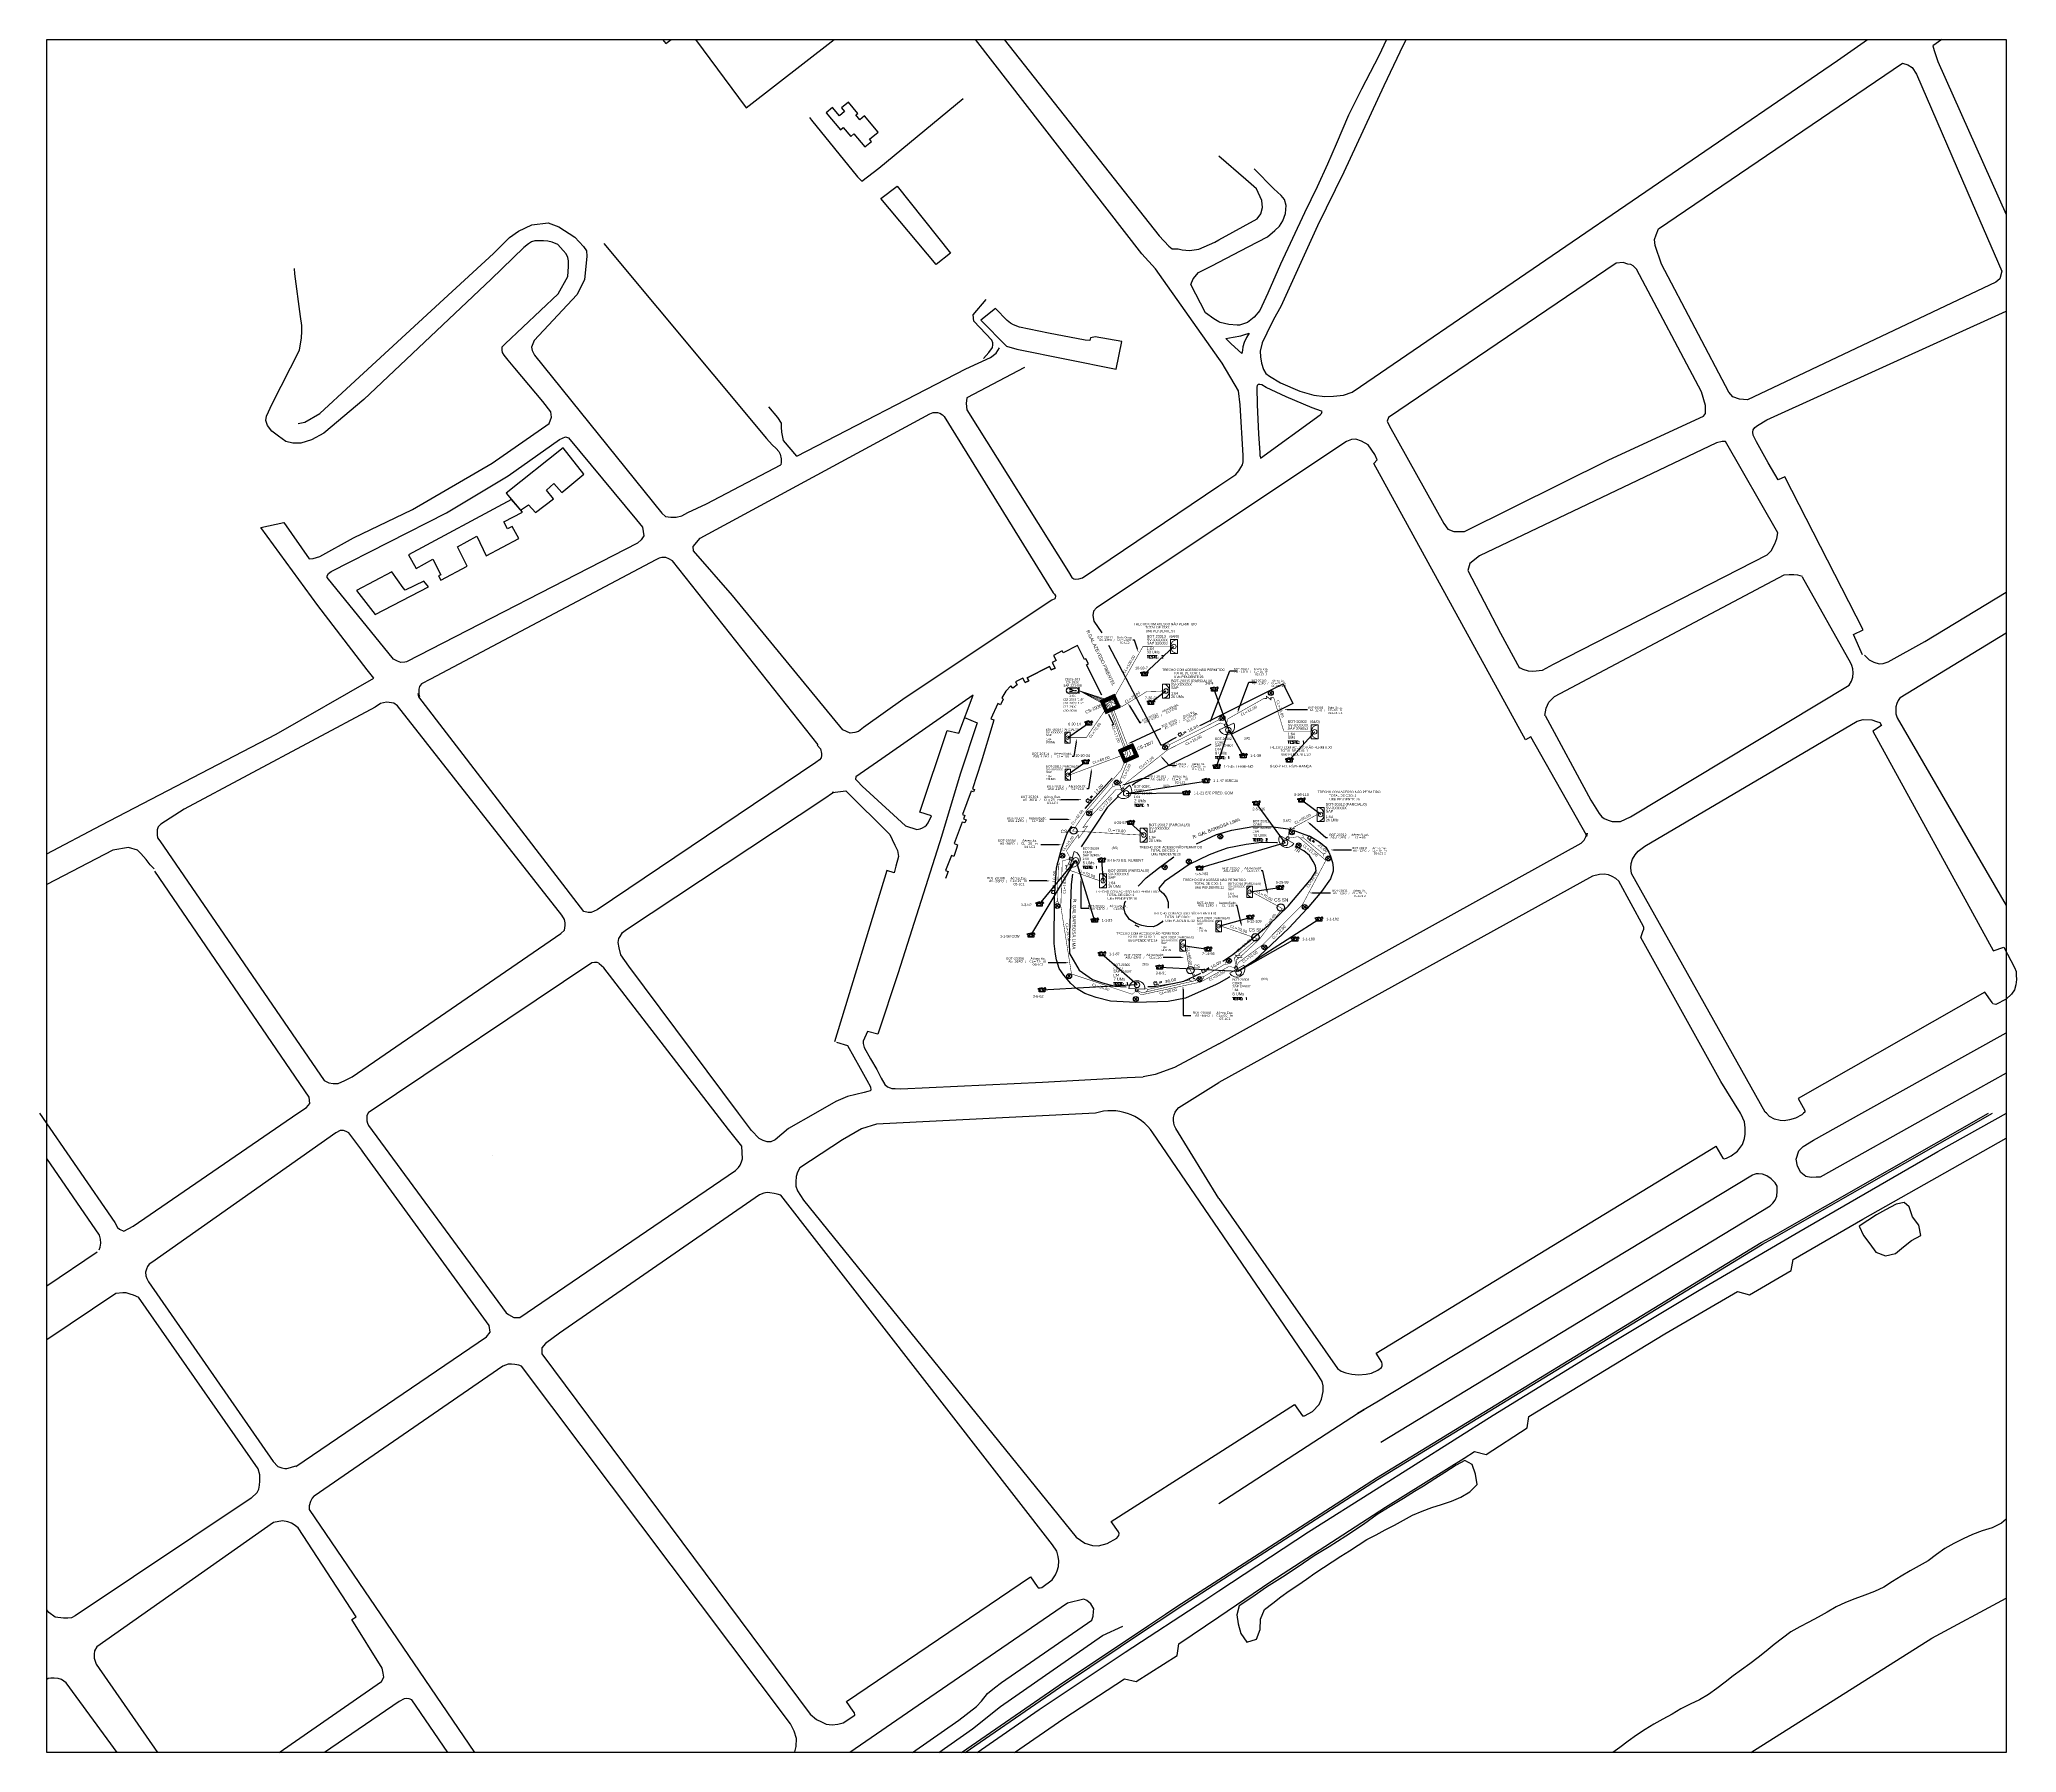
# Model space of a CAD drawing. Header units: inches. Extents: x 26685 to 27287, y 293461 to 293983.
import ezdxf
from ezdxf import colors
from ezdxf.entities.mleader import LeaderData, LeaderLine
from ezdxf.enums import TextEntityAlignment as Align
from ezdxf.math import Vec2, Vec3

# ---------------------------------------------------------------- set-up
doc = ezdxf.new("R2010")
doc.units = ezdxf.units.IN
doc.header["$MEASUREMENT"] = 0
for name, color, linetype in [('10.1-Caixas Subterrâneas', 5, 'Continuous'), ('10_4-POSTES', 1, 'Continuous'), ('20.4-CEOS', 1, 'Continuous'), ('CAP_A_INSTALAR', 1, 'Continuous'), ('CELULAS_GPON', 7, 'Continuous'), ('CS', 5, 'Continuous'), ('DROP DE CLIENTE', 140, 'Continuous'), ('label_cabos', 7, 'Continuous'), ('LOGRADOURO', 5, 'Continuous'), ('MEIO FIO', 251, 'Continuous'), ('Subida Lateral', 5, 'Continuous'), ('surveys', 7, 'Continuous'), ('surveys legendas', 7, 'Continuous'), ('texto', 7, 'Continuous')]:
    doc.layers.add(name, color=color, linetype=linetype)
for name, color, linetype, lineweight in [("20.0-LEGENDA DOS CDO'S", 1, 'Continuous', 0), ('20.1-CDO_INTERIOR', 1, 'Continuous', 0), ('20.2-CDO_POSTE', 1, 'Continuous', 5), ('20.6-CORDOALHA_SUPORTE', 7, 'Continuous', 25)]:
    doc.layers.add(name, color=color, linetype=linetype, lineweight=lineweight)
doc.styles.add('ARIAL', font='arial.ttf')
doc.styles.add('DIGICADE', font='arial.ttf')
doc.styles.add('ROMANS', font='ROMANS.SHX', dxfattribs={"height": 2.5})
doc.styles.add('siredit', font='verdana.ttf')
doc.styles.get("Standard").update_dxf_attribs({"font": 'arial.ttf'})
doc.linetypes.add('FENCELINE1', pattern='A,0.25,-0.1,[133,ltypeshp.shx,S=0.1,R=0,X=-0.1,Y=0],-0.1,1', length=1.45)

# ---------------------------------------------------------------- blocks, each defined once
blk = doc.blocks.new('SURVEY_SURVEY')
for p, q in [((0.0000004, 0.0000149), (-0.0000036, 0.0000138)), ((-0.0000036, 0.0000138), (-0.0000023, 0.0000138)), ((-0.0000023, 0.000011), (-0.0000023, 0.0000138)), ((0.000003, 0.000011), (-0.0000023, 0.000011)), ((0.0000004, 0.0000149), (0.0000043, 0.0000138)), ((0.000003, 0.0000151), (0.0000034, 0.0000151)), ((0.000003, 0.0000142), (0.000003, 0.0000151)), ((0.0000043, 0.0000138), (0.000003, 0.0000138)), ((0.000003, 0.0000138), (0.000003, 0.000011)), ((0.0000034, 0.0000151), (0.0000034, 0.0000141))]:
    blk.add_line(p, q)
at = {"layer": 'DROP DE CLIENTE'}
blk.add_circle((0.0000002, 0.0000127), 0.00000152, dxfattribs=at)
blk = doc.blocks.new('POLE_POLE')
at = {"color": 1}
for p, q in [((-0.0000018, 0.0000057), (0.0000014, 0.0000027)), ((0.0000013, 0.0000058), (-0.0000017, 0.0000026))]:
    blk.add_line(p, q, dxfattribs=at)
blk.add_circle((-0.0000002, 0.0000042), 0.00000217, dxfattribs=at)
blk = doc.blocks.new('*U7')
at = {"color": 0}
blk.add_line((2.14, -0.58), (-2.1, -0.68), dxfattribs=at)
for centre, radius in [((0, 0.38), 0.733), ((0.03, -1.03), 0.393)]:
    blk.add_circle(centre, radius, dxfattribs=at)
blk.add_arc((0.02, -0.63), 2.12, 1.3782, 181.3782, dxfattribs=at)
blk = doc.blocks.new('CDOI_CT_ESQ')
at = {"layer": '20.1-CDO_INTERIOR', "color": 8, "lineweight": 18}
blk.add_lwpolyline([(-2.12, -2.13), (-2.12, 2.12), (0, 2.12), (0.01, -2.13)], close=True, dxfattribs=at)
blk.add_circle((-1.06, 0), 0.68, dxfattribs=at)
blk.add_arc((0.01, 0), 2.13, 90.02759, 270.02759, dxfattribs=at)
at = {"layer": "20.0-LEGENDA DOS CDO'S", "color": 8, "style": 'ARIAL'}
for tag, p in [('SAP', (-9.3, 0.61)), ('CDO_N', (-9.3, 2.69)), ('SURVEY', (-9.3, 1.6)), ('1:XX', (-9.31, -1.08)), ('UMS', (-9.31, -2.09))]:
    blk.add_attdef(tag, p, '', height=0.8, rotation=359.97241, dxfattribs=at)
blk.add_attdef('FIBRAS_UTILIZADAS', text='', height=0.8, rotation=359.97241, dxfattribs=at).set_placement((-1.59, 2.69), align=Align.CENTER)
blk = doc.blocks.new('Inst CDOI-64')
at = {"layer": '20.1-CDO_INTERIOR', "color": 1, "lineweight": 18}
blk.add_lwpolyline([(-2.12, -2.13), (-2.12, 2.12), (0, 2.12), (0.01, -2.13)], close=True, dxfattribs=at)
blk.add_circle((-1.06, 0), 0.68, dxfattribs=at)
blk.add_arc((0.01, 0), 2.13, 90.02759, 270.02759, dxfattribs=at)
at = {"layer": "20.0-LEGENDA DOS CDO'S", "style": 'ARIAL'}
for tag, p, rotation in [('SAP', (-9.3, 0.61), 359.97241), ('SURVEY', (-9.3, 1.6), 359.97241), ('FID', (-9.3, 2.69), 0.11799), ('1:XX', (-9.31, -1.08), 359.97241), ('UMS', (-9.31, -2.09), 359.97241)]:
    blk.add_attdef(tag, p, '', height=0.8, rotation=rotation, dxfattribs=at)
at = {"layer": "20.0-LEGENDA DOS CDO'S"}
for tag, p, style, flags in [('ID_ATIVIDADE', (-9.3, 3.78), 'ARIAL', 3), ('FATOR', (-1.5, 3.78), 'ARIAL', 1), ('QTDE', (-9.18, -3.66), 'DIGICADE', 3)]:
    blk.add_attdef(tag, p, '', height=0.8, rotation=0.11799, dxfattribs=dict(at, style=style, flags=flags))
at = {"layer": "20.0-LEGENDA DOS CDO'S", "style": 'ARIAL'}
blk.add_attdef('FIBRAS_UTILIZADAS', text='', height=0.8, rotation=359.97241, dxfattribs=at).set_placement((-0.99, 2.69), align=Align.CENTER)
blk = doc.blocks.new('Teste  FTTH')
at = {"color": 0, "lineweight": 0, "style": 'ROMANS'}
for tag, p in [('TESTE', (-2.3, -0.29)), ('QTDE', (0.21, -0.29))]:
    blk.add_attdef(tag, p, '', height=0.48, dxfattribs=at)
for tag, p, flags in [('FID', (-2.23, -1.25), 1), ('FATOR', (-2.23, -2.03), 3), ('ID_ATIVIDADE', (-2.23, -2.72), 3)]:
    blk.add_attdef(tag, p, '', height=0.48, dxfattribs=dict(at, flags=flags))
blk = doc.blocks.new('CDOI_CT_DRT')
at = {"layer": '20.1-CDO_INTERIOR', "color": 8, "lineweight": 18}
blk.add_lwpolyline([(2.13, -2.13), (2.13, 2.12), (0, 2.12), (0, -2.13)], close=True, dxfattribs=at)
blk.add_circle((1.06, 0), 0.68, dxfattribs=at)
blk.add_arc((0, 0), 2.13, 269.97241, 89.97241, dxfattribs=at)
at = {"layer": "20.0-LEGENDA DOS CDO'S", "color": 8, "style": 'ARIAL'}
for tag, p in [('SURVEY', (2.61, 1.6)), ('SAP', (2.61, 0.61)), ('CDO_N', (2.61, 2.69)), ('1:XX', (2.6, -1.08)), ('UMS', (2.6, -2.09))]:
    blk.add_attdef(tag, p, '', height=0.8, rotation=359.97241, dxfattribs=at)
blk.add_attdef('FIBRAS_UTILIZADAS', text='', height=0.8, rotation=359.97241, dxfattribs=at).set_placement((10.32, 2.69), align=Align.CENTER)
blk = doc.blocks.new('*U90')
at = {"layer": '20.4-CEOS', "color": 7, "style": 'siredit'}
for tag, p in [('FIBRAS_SPLITTER', (0, 0)), ('FIBRAS_TOP_C', (0, -4.13)), ('RESERVA_FINAIS', (0, -5.46))]:
    blk.add_attdef(tag, p, '', height=1.01, dxfattribs=at)
for tag, p, flags in [('QTDE', (0, -9.4), 1), ('ID_ATIVIDADE', (0, -6.77), 3), ('FATOR', (0, -8.09), 1), ('FID', (0, -10.71), 1)]:
    blk.add_attdef(tag, p, '', height=1.01, dxfattribs=dict(at, flags=flags))
blk = doc.blocks.new('*U88')
at = {"layer": '20.4-CEOS', "color": 7, "style": 'siredit'}
blk.add_attdef('FIBRAS_SPLITTER', (0, 0), '', height=1.01, dxfattribs=at)
for tag, p, flags in [('QTDE', (0, -4.11), 1), ('ID_ATIVIDADE', (0, -1.48), 3), ('FATOR', (0, -2.79), 1), ('FID', (0, -5.42), 1)]:
    blk.add_attdef(tag, p, '', height=1.01, dxfattribs=dict(at, flags=flags))
blk = doc.blocks.new('*U89')
at = {"layer": '20.4-CEOS'}
for p, q in [((-4.54, 1.19), (-1.19, 1.19)), ((-1.19, -1.19), (-4.54, -1.19))]:
    blk.add_line(p, q, dxfattribs=at)
for points in [[(-3.26, 0.52), (-4.27, 0.52)], [(-1.94, 0), (-1.14, 0)], [(0, 1.44), (0, -1.43)], [(-3.26, -0.47), (-4.27, -0.47)]]:
    blk.add_lwpolyline(points, dxfattribs=at)
blk.add_lwpolyline([(-1.94, 0, 0, 1.47, 0), (-3.32, 0, 1.47, 1.47, 0)], format="xyseb", dxfattribs=at)
for centre, start, end in [((-4.54, 0), 90, 270), ((-1.19, 0), 270, 90)]:
    blk.add_arc(centre, 1.19, start, end, dxfattribs=at)
at = {"layer": '20.4-CEOS', "color": 7, "style": 'siredit'}
for tag, p in [('LOCAL', (-2.86, 4.24)), ('SAP', (-2.81, 2.77)), ('FID', (-2.86, 5.6)), ('RACIO_SPLITAGEM', (-2.86, -1.88))]:
    blk.add_attdef(tag, text='', height=1.01, dxfattribs=at).set_placement(p, align=Align.TOP_CENTER)
for tag, flags, p in [('ID_ATIVIDADE', 3, (-2.86, -3.58)), ('FATOR', 1, (-2.86, -4.89))]:
    blk.add_attdef(tag, text='', height=1.01, dxfattribs=dict(at, flags=flags)).set_placement(p, align=Align.TOP_CENTER)
at = {"layer": '20.4-CEOS', "color": 7, "style": 'siredit', "flags": 3}
blk.add_attdef('QTDE', (-4.97, -7.12), '', height=1.01, dxfattribs=at)
blk = doc.blocks.new('*X2')
at = {"color": 0, "linetype": 'Continuous'}
for p, q in [((-1.25, 0.34099), (-0.49099, 1.1)), ((-1.25, 0.517767), (-0.667767, 1.1)), ((-1.25, 0.694544), (-0.844544, 1.1)), ((-1.25, 0.87132), (-1.02132, 1.1)), ((-1.25, 1.048097), (-1.198097, 1.1)), ((-1.25, 0.164214), (-0.8035, 0.610714)), ((-1.25, -0.012563), (-0.8035, 0.433937)), ((-1.25, -0.18934), (-0.8035, 0.25716)), ((-1.25, -0.366117), (-0.8035, 0.080383)), ((-0.789214, 0.625), (-0.314214, 1.1)), ((-0.612437, 0.625), (-0.137437, 1.1)), ((-0.43566, 0.625), (0.03934, 1.1)), ((-0.258883, 0.625), (0.216117, 1.1)), ((-0.082107, 0.625), (0.392893, 1.1)), ((0.09467, 0.625), (0.56967, 1.1)), ((0.271447, 0.625), (0.746447, 1.1)), ((0.448223, 0.625), (0.923223, 1.1)), ((0.625, 0.625), (1.1, 1.1)), ((0.801777, 0.625), (1.25, 1.073223)), ((0.8035, 0.449947), (1.25, 0.896447)), ((0.8035, 0.27317), (1.25, 0.71967)), ((0.8035, 0.096393), (1.25, 0.542893)), ((0.8035, -0.080383), (1.25, 0.366117)), ((0.8035, -0.25716), (1.25, 0.18934)), ((0.8035, -0.433937), (1.25, 0.012563)), ((-1.25, -0.542893), (-0.8035, -0.096393)), ((-1.25, -0.71967), (-0.8035, -0.27317)), ((-1.25, -0.896447), (-0.8035, -0.449947)), ((-1.25, -1.073223), (-0.801777, -0.625)), ((-1.1, -1.1), (-0.625, -0.625)), ((-0.923223, -1.1), (-0.448223, -0.625)), ((-0.746447, -1.1), (-0.271447, -0.625)), ((-0.56967, -1.1), (-0.09467, -0.625)), ((-0.392893, -1.1), (0.082107, -0.625)), ((-0.216117, -1.1), (0.258883, -0.625)), ((-0.03934, -1.1), (0.43566, -0.625)), ((0.137437, -1.1), (0.612437, -0.625)), ((0.314214, -1.1), (0.789214, -0.625)), ((0.49099, -1.1), (1.25, -0.34099)), ((0.667767, -1.1), (1.25, -0.517767)), ((0.8035, -0.610714), (1.25, -0.164214)), ((0.844544, -1.1), (1.25, -0.694544)), ((1.02132, -1.1), (1.25, -0.87132)), ((1.198097, -1.1), (1.25, -1.048097))]:
    blk.add_line(p, q, dxfattribs=at)
blk = doc.blocks.new('MANHOLE_MQ')
at = {"color": 0, "linetype": 'Continuous'}
for p, q in [((0.0000062, 0.0000057), (-0.0000063, 0.0000057)), ((-0.0000063, 0.0000057), (-0.0000063, -0.0000053)), ((-0.000004, 0.0000033), (0.000004, 0.0000033)), ((-0.000004, -0.0000029), (-0.000004, 0.0000033)), ((0.000004, 0.0000033), (0.000004, -0.0000029)), ((0.0000062, -0.0000053), (0.0000062, 0.0000057)), ((-0.0000063, -0.0000053), (0.0000062, -0.0000053)), ((0.000004, -0.0000029), (-0.000004, -0.0000029)), ((0.000004, -0.0000029), (0.000004, -0.0000029))]:
    blk.add_line(p, q, dxfattribs=at)
at = {"color": 0, "linetype": 'Continuous', "xscale": 5e-06, "yscale": 5e-06, "zscale": 1e-05}
blk.add_blockref('*X2', (0, 0.0000002), dxfattribs=at)
blk = doc.blocks.new('Inst CDOE-8 CAIXA DIST OPT CDOE 48F_8D C_SPL OPTAP')
at = {"layer": "20.0-LEGENDA DOS CDO'S", "color": 0}
for tag, p, style, flags in [('ID_ATIVIDADE', (0.12, 6.47), 'ARIAL', 3), ('FATOR', (7.92, 6.47), 'ARIAL', 1), ('QTDE', (0.23, -0.97), 'DIGICADE', 3)]:
    blk.add_attdef(tag, p, '', height=0.8, rotation=0.11799, dxfattribs=dict(at, style=style, flags=flags))
at = {"layer": "20.0-LEGENDA DOS CDO'S", "color": 0, "style": 'ARIAL'}
for tag, p, height in [('1:XX', (-0.01, 1.7), 0.8), ('SAP', (0.12, 2.96), 0.8), ('CORDOALHA', (0.12, 4.02), 0.8), ('FID', (0.12, 5.25), 0.8), ('UMS', (0.14, 0.22), 1)]:
    blk.add_attdef(tag, p, '', height=height, rotation=0.11799, dxfattribs=at)
blk.add_attdef('FIBRAS_UTILIZADAS', text='', height=0.8, rotation=0.11799, dxfattribs=at).set_placement((13.48, 5.26), align=Align.CENTER)
blk = doc.blocks.new('Inst CDOE-16 CAIXA DIST OPT CDOE 48F_16D C_SPL_2_1_8')
at = {"layer": "20.0-LEGENDA DOS CDO'S", "color": 0}
for tag, p, style, flags in [('ID_ATIVIDADE', (0.12, 6.47), 'ARIAL', 3), ('FATOR', (7.92, 6.47), 'ARIAL', 1), ('QTDE', (0.1, -1.17), 'DIGICADE', 3)]:
    blk.add_attdef(tag, p, '', height=0.8, rotation=0.11799, dxfattribs=dict(at, style=style, flags=flags))
at = {"layer": "20.0-LEGENDA DOS CDO'S", "color": 0, "style": 'ARIAL'}
for tag, p, height in [('1:XX', (-0.01, 1.7), 0.8), ('SAP', (0.12, 2.96), 0.8), ('CORDOALHA', (0.12, 4.02), 0.8), ('FID', (0.12, 5.25), 0.8), ('UMS', (0.14, 0.22), 1)]:
    blk.add_attdef(tag, p, '', height=height, rotation=0.11799, dxfattribs=at)
blk.add_attdef('FIBRAS_UTILIZADAS', text='', height=0.8, rotation=0.11799, dxfattribs=at).set_placement((13.48, 5.26), align=Align.CENTER)
blk = doc.blocks.new('*U91')
at = {"layer": '20.6-CORDOALHA_SUPORTE'}
for points in [[(-20.84, -0.38, 0.139, 0.139, 1.175511), (-20.83, 0.47, 0.139, 0.139, 0)], [(-10.1, 0.47, 0.139, 0.139, 1.231752), (-10.1, -0.38, 0.139, 0.139, 0)]]:
    blk.add_lwpolyline(points, format="xyseb", dxfattribs=at)
at = {"layer": '20.6-CORDOALHA_SUPORTE', "const_width": 0.139}
blk.add_lwpolyline([(-20.3, 0.04), (-10.62, 0.04)], dxfattribs=at)
at = {"layer": '20.6-CORDOALHA_SUPORTE', "color": 0, "lineweight": 0, "style": 'ROMANS'}
for tag, p, flags in [('ID_ATIVIDADE', (-5.2, -6.67), 3), ('FATOR', (-5.2, -4.44), 3), ('FID', (-5.2, -8.9), 1)]:
    blk.add_attdef(tag, p, '', height=1, dxfattribs=dict(at, flags=flags))
blk.add_attdef('LANCE', text='', height=1, dxfattribs=at).set_placement((-0.54, -2.21), align=Align.RIGHT)
at = {"layer": '20.6-CORDOALHA_SUPORTE', "color": 0, "style": 'siredit'}
blk.add_attdef('QTDE', (-0.54, -2.21), '', height=1, rotation=359.69001, dxfattribs=at)
blk = doc.blocks.new('*U92')
at = {"layer": '20.6-CORDOALHA_SUPORTE'}
blk.add_lwpolyline([(-20.84, -0.38, 0.139, 0.139, 1.175511), (-20.83, 0.47, 0.139, 0.139, 0)], format="xyseb", dxfattribs=at)
at = {"layer": '20.6-CORDOALHA_SUPORTE', "const_width": 0.139}
blk.add_lwpolyline([(-20.3, 0.04), (-3.54, 0.04)], dxfattribs=at)
blk.add_lwpolyline([(-3.02, 0.47, 1.231752), (-3.02, -0.38)], format="xyb", dxfattribs=at)
at = {"layer": '20.6-CORDOALHA_SUPORTE', "color": 0, "lineweight": 0, "style": 'ROMANS'}
for tag, p, flags in [('ID_ATIVIDADE', (-5.2, -6.67), 3), ('FATOR', (-5.2, -4.44), 3), ('FID', (-5.2, -8.9), 1)]:
    blk.add_attdef(tag, p, '', height=1, dxfattribs=dict(at, flags=flags))
blk.add_attdef('LANCE', text='', height=1, dxfattribs=at).set_placement((-0.54, -2.21), align=Align.RIGHT)
at = {"layer": '20.6-CORDOALHA_SUPORTE', "color": 0, "style": 'siredit'}
blk.add_attdef('QTDE', (-0.54, -2.21), '', height=1, rotation=359.69001, dxfattribs=at)
blk = doc.blocks.new('*U93')
at = {"layer": '20.6-CORDOALHA_SUPORTE'}
for points in [[(-20.84, -0.38, 0.139, 0.139, 1.175511), (-20.83, 0.47, 0.139, 0.139, 0)], [(-8.52, 0.47, 0.139, 0.139, 1.231752), (-8.52, -0.38, 0.139, 0.139, 0)]]:
    blk.add_lwpolyline(points, format="xyseb", dxfattribs=at)
at = {"layer": '20.6-CORDOALHA_SUPORTE', "const_width": 0.139}
blk.add_lwpolyline([(-20.3, 0.04), (-9.04, 0.04)], dxfattribs=at)
at = {"layer": '20.6-CORDOALHA_SUPORTE', "color": 0, "lineweight": 0, "style": 'ROMANS'}
for tag, p, flags in [('ID_ATIVIDADE', (-5.2, -6.67), 3), ('FATOR', (-5.2, -4.44), 3), ('FID', (-5.2, -8.9), 1)]:
    blk.add_attdef(tag, p, '', height=1, dxfattribs=dict(at, flags=flags))
blk.add_attdef('LANCE', text='', height=1, dxfattribs=at).set_placement((-0.54, -2.21), align=Align.RIGHT)
at = {"layer": '20.6-CORDOALHA_SUPORTE', "color": 0, "style": 'siredit'}
blk.add_attdef('QTDE', (-0.54, -2.21), '', height=1, rotation=359.69001, dxfattribs=at)
blk = doc.blocks.new('*U94')
at = {"layer": '20.6-CORDOALHA_SUPORTE', "const_width": 0.139}
for points in [[(-20.84, -0.38, 1.175511), (-20.83, 0.47)], [(-6.58, 0.47, 1.231752), (-6.58, -0.38)]]:
    blk.add_lwpolyline(points, format="xyb", dxfattribs=at)
blk.add_lwpolyline([(-20.3, 0.04), (-7.1, 0.04)], dxfattribs=at)
at = {"layer": '20.6-CORDOALHA_SUPORTE', "color": 0, "lineweight": 0, "style": 'ROMANS'}
for tag, p, flags in [('ID_ATIVIDADE', (-5.2, -6.67), 3), ('FATOR', (-5.2, -4.44), 3), ('FID', (-5.2, -8.9), 1)]:
    blk.add_attdef(tag, p, '', height=1, dxfattribs=dict(at, flags=flags))
blk.add_attdef('LANCE', text='', height=1, dxfattribs=at).set_placement((-0.54, -2.21), align=Align.RIGHT)
at = {"layer": '20.6-CORDOALHA_SUPORTE', "color": 0, "style": 'siredit'}
blk.add_attdef('QTDE', (-0.54, -2.21), '', height=1, rotation=359.69001, dxfattribs=at)
blk = doc.blocks.new('*U96')
at = {"layer": '20.6-CORDOALHA_SUPORTE', "const_width": 0.139}
for points in [[(-20.84, -0.38, 1.175511), (-20.83, 0.47)], [(-12.13, 0.47, 1.231752), (-12.13, -0.38)]]:
    blk.add_lwpolyline(points, format="xyb", dxfattribs=at)
blk.add_lwpolyline([(-20.3, 0.04), (-12.65, 0.05)], dxfattribs=at)
at = {"layer": '20.6-CORDOALHA_SUPORTE', "color": 0, "lineweight": 0, "style": 'ROMANS'}
for tag, p, flags in [('ID_ATIVIDADE', (-5.2, -6.67), 3), ('FATOR', (-5.2, -4.44), 3), ('FID', (-5.2, -8.9), 1)]:
    blk.add_attdef(tag, p, '', height=1, dxfattribs=dict(at, flags=flags))
blk.add_attdef('LANCE', text='', height=1, dxfattribs=at).set_placement((-0.54, -2.21), align=Align.RIGHT)
at = {"layer": '20.6-CORDOALHA_SUPORTE', "color": 0, "style": 'siredit'}
blk.add_attdef('QTDE', (-0.54, -2.21), '', height=1, rotation=359.69001, dxfattribs=at)
blk = doc.blocks.new('*U95')
at = {"layer": '20.6-CORDOALHA_SUPORTE', "const_width": 0.139}
for points in [[(-20.84, -0.38, 1.175511), (-20.83, 0.47)], [(-11.74, 0.47, 1.231752), (-11.74, -0.38)]]:
    blk.add_lwpolyline(points, format="xyb", dxfattribs=at)
blk.add_lwpolyline([(-20.3, 0.04), (-12.27, 0.05)], dxfattribs=at)
at = {"layer": '20.6-CORDOALHA_SUPORTE', "color": 0, "lineweight": 0, "style": 'ROMANS'}
for tag, p, flags in [('ID_ATIVIDADE', (-5.2, -6.67), 3), ('FATOR', (-5.2, -4.44), 3), ('FID', (-5.2, -8.9), 1)]:
    blk.add_attdef(tag, p, '', height=1, dxfattribs=dict(at, flags=flags))
blk.add_attdef('LANCE', text='', height=1, dxfattribs=at).set_placement((-0.54, -2.21), align=Align.RIGHT)
at = {"layer": '20.6-CORDOALHA_SUPORTE', "color": 0, "style": 'siredit'}
blk.add_attdef('QTDE', (-0.54, -2.21), '', height=1, rotation=359.69001, dxfattribs=at)
blk = doc.blocks.new('Inst CB DT VG CFOA-SM-AS-80-TS-36')
at = {"layer": 'label_cabos', "color": 0, "style": 'siredit'}
for tag, flags, p in [('ID_ATIVIDADE', 3, (1.31, 2.67)), ('FATOR', 1, (11.56, 2.55))]:
    blk.add_attdef(tag, text='', height=1, rotation=359.69001, dxfattribs=dict(at, flags=flags)).set_placement(p, align=Align.MIDDLE_CENTER)
for tag, p in [('TIPO_CABO', (1.76, 0)), ('DESTINO_CABO', (3.13, 1.26)), ('CABO', (4.69, -0.05)), ('/', (7.71, -0.05)), ('LANCE', (10.91, 0)), ('TIPO_CABO', (13.11, 1.24)), ('UND', (15.96, 0)), ('FID', (13.15, -1.41))]:
    blk.add_attdef(tag, text='', height=1, rotation=359.69001, dxfattribs=at).set_placement(p, align=Align.MIDDLE_CENTER)
blk.add_attdef('QTDE', (12.43, -0.47), '', height=1, rotation=359.69001, dxfattribs=at)
blk = doc.blocks.new('Inst CB AS CFOA-SM-AS-80-TS-36')
at = {"layer": 'label_cabos', "color": 0, "style": 'siredit'}
for tag, flags, p in [('ID_ATIVIDADE', 3, (1.31, 2.67)), ('FATOR', 1, (11.56, 2.55))]:
    blk.add_attdef(tag, text='', height=1, rotation=359.69001, dxfattribs=dict(at, flags=flags)).set_placement(p, align=Align.MIDDLE_CENTER)
for tag, p in [('TIPO_CABO', (1.76, 0)), ('DESTINO_CABO', (3.13, 1.26)), ('CABO', (4.69, -0.05)), ('/', (7.71, -0.05)), ('LANCE', (10.81, 0)), ('TIPO_CABO', (13.11, 1.24)), ('UND', (15.96, 0)), ('FID', (13.15, -1.41))]:
    blk.add_attdef(tag, text='', height=1, rotation=359.69001, dxfattribs=at).set_placement(p, align=Align.MIDDLE_CENTER)
blk.add_attdef('QTDE', (12.43, -0.47), '', height=1, rotation=359.69001, dxfattribs=at)
blk = doc.blocks.new('Inst CB ESP CFOA-SM-AS-80-TS-36')
at = {"layer": 'label_cabos', "color": 0, "style": 'siredit'}
for tag, flags, p in [('ID_ATIVIDADE', 3, (1.31, 2.67)), ('FATOR', 1, (11.56, 2.55))]:
    blk.add_attdef(tag, text='', height=1, rotation=359.69001, dxfattribs=dict(at, flags=flags)).set_placement(p, align=Align.MIDDLE_CENTER)
for tag, p in [('TIPO_CABO', (1.76, 0)), ('DESTINO_CABO', (3.13, 1.26)), ('CABO', (4.69, -0.05)), ('/', (7.71, -0.05)), ('LANCE', (10.81, 0)), ('TIPO_CABO', (13.11, 1.24)), ('UND', (15.96, 0)), ('FID', (13.15, -1.41))]:
    blk.add_attdef(tag, text='', height=1, rotation=359.69001, dxfattribs=at).set_placement(p, align=Align.MIDDLE_CENTER)
blk.add_attdef('QTDE', (12.43, -0.47), '', height=1, rotation=359.69001, dxfattribs=at)
blk = doc.blocks.new('Inst CB AS CFOA-SM-AS-120-S-12 A')
at = {"layer": 'label_cabos', "color": 0, "style": 'siredit'}
for tag, flags, p in [('ID_ATIVIDADE', 3, (1.3, 2.7)), ('FATOR', 1, (11.6, 2.6))]:
    blk.add_attdef(tag, text='', height=1, rotation=359.69, dxfattribs=dict(at, flags=flags)).set_placement(p, align=Align.MIDDLE_CENTER)
for tag, p in [('TIPO_CABO', (1.3, 0)), ('DESTINO_CABO', (3.1, 1.3)), ('CABO', (4.7, -0.1)), ('/', (7.7, -0.1)), ('LANCE', (10.8, 0)), ('TIPO_CABO', (13.1, 1.2)), ('UND', (16, 0)), ('FID', (13.1, -1.4))]:
    blk.add_attdef(tag, text='', height=1, rotation=359.69, dxfattribs=at).set_placement(p, align=Align.MIDDLE_CENTER)
blk.add_attdef('QTDE', (12.4, -0.5), '', height=1, rotation=359.69, dxfattribs=at)
blk = doc.blocks.new('Inst CB ESP CFOA-SM-AS-120-S-12 A')
at = {"layer": 'label_cabos', "color": 0, "style": 'siredit'}
for tag, flags, p in [('ID_ATIVIDADE', 3, (1.3, 2.7)), ('FATOR', 1, (11.6, 2.6))]:
    blk.add_attdef(tag, text='', height=1, rotation=359.69, dxfattribs=dict(at, flags=flags)).set_placement(p, align=Align.MIDDLE_CENTER)
for tag, p in [('TIPO_CABO', (1.3, 0)), ('DESTINO_CABO', (3.1, 1.3)), ('CABO', (4.7, -0.1)), ('/', (7.7, -0.1)), ('LANCE', (10.8, 0)), ('TIPO_CABO', (13.1, 1.2)), ('UND', (16, 0)), ('FID', (13.1, -1.4))]:
    blk.add_attdef(tag, text='', height=1, rotation=359.69, dxfattribs=at).set_placement(p, align=Align.MIDDLE_CENTER)
blk.add_attdef('QTDE', (12.4, -0.5), '', height=1, rotation=359.69, dxfattribs=at)
blk = doc.blocks.new('LEGENDA DOS CABOS')
at = {"layer": 'label_cabos', "color": 0, "style": 'siredit'}
for tag, p in [('TIPO_CABO', (2.74, 0.52)), ('ID', (4.24, 1.63)), ('CABO', (6.16, 0.47)), ('/', (9.19, 0.47)), ('METROS', (14.36, 0.47)), ('XX', (14.31, 1.67))]:
    blk.add_attdef(tag, text='', height=1, rotation=359.69001, dxfattribs=at).set_placement(p, align=Align.MIDDLE_CENTER)
blk = doc.blocks.new('Inst CB DT OCUP CFOA-SM-AS-80-TS-24')
at = {"layer": 'label_cabos', "color": 0, "style": 'siredit'}
for tag, flags, p in [('ID_ATIVIDADE', 3, (1.3, 2.7)), ('FATOR', 1, (11.6, 2.6))]:
    blk.add_attdef(tag, text='', height=1, rotation=359.69, dxfattribs=dict(at, flags=flags)).set_placement(p, align=Align.MIDDLE_CENTER)
for tag, p in [('DESTINO_CABO', (3.1, 1.3)), ('TIPO_CABO', (1.8, 0)), ('CABO', (4.7, -0.1)), ('/', (7.7, -0.1)), ('LANCE', (10.9, 0)), ('TIPO_CABO', (13.1, 1.2)), ('UND', (16, 0)), ('FID', (13.1, -1.4))]:
    blk.add_attdef(tag, text='', height=1, rotation=359.69, dxfattribs=at).set_placement(p, align=Align.MIDDLE_CENTER)
blk.add_attdef('QTDE', (12.4, -0.5), '', height=1, rotation=359.69, dxfattribs=at)

msp = doc.modelspace()

# ---------------------------------------------------------------- linework, layer by layer
msp.add_lwpolyline([(26686.98, 293982.89), (27283.57, 293982.89), (27283.57, 293461.47), (26686.98, 293461.47)], close=True)
at = {"layer": 'CAP_A_INSTALAR', "linetype": 'FENCELINE1', "ltscale": 3}
for points, const_width in [([(27001.19, 293784.73), (27011.27, 293781.48), (27020.73, 293798.17), (27029.08, 293798.12)], 0.15), ([(27013.84, 293757.62), (27016.92, 293765.55), (27011.03, 293780.88), (27001.34, 293784.68)], 0.15), ([(27046.6, 293776.12), (27057.39, 293782.22)], 0.15), ([(27060.52, 293782.56), (27063.59, 293772.33), (27071.94, 293772.34)], 0.15), ([(27046, 293774.19), (27046.6, 293776.12)], 0.15), ([(27015.32, 293756.39), (27028.19, 293766.63), (27044.29, 293774.86)], 0.15), ([(27044.29, 293774.86), (27046, 293774.19)], 0.12), ([(27049.8, 293701.97), (27057.07, 293707.26), (27069.24, 293719.47)], 0.15), ([(27020.06, 293692.06), (27018.83, 293693.5)], 0.12)]:
    msp.add_lwpolyline(points, dxfattribs=dict(at, const_width=const_width))
at = {"layer": 'CAP_A_INSTALAR', "color": 8, "linetype": 'FENCELINE1', "ltscale": 3, "const_width": 0.15}
for points in [[(27001.19, 293784.73), (27010, 293779.92), (27003.43, 293770.36), (26998.58, 293770.37)], [(27016.1, 293765.48), (27010.57, 293780.5), (27001.19, 293784.73)], [(27026.66, 293784.57), (27021.86, 293784.41), (27014.39, 293779.88), (27011.15, 293781.17), (27001.19, 293784.73)], [(27015.55, 293765.42), (27010.28, 293780.16), (27001.19, 293784.73)], [(27015.55, 293765.42), (26998.67, 293759.13), (26998.67, 293759.13)], [(27014.11, 293760.56), (27016.1, 293765.48)], [(27014.11, 293760.56), (27003.53, 293748.16), (26999.29, 293741.95), (27019.9, 293740.74)], [(27067.29, 293743.46), (27067.29, 293743.46), (27073.76, 293746.97), (27073.76, 293746.97)], [(27064.77, 293739.78), (27065.22, 293742.26)], [(26998.37, 293732.69), (26998.69, 293733.51)], [(26997.2, 293730.42), (26997.2, 293730.42), (27007.51, 293726.83), (27007.51, 293726.83)], [(27051.11, 293704.34), (27056.19, 293709.05), (27063.14, 293718.35), (27054.06, 293723.32)], [(27050.52, 293704.98), (27055.51, 293709.21), (27044.64, 293712.97)], [(27034.74, 293700.32), (27033.68, 293707.09)], [(27049.04, 293700.32), (27048.59, 293703.38)], [(27018.83, 293693.5), (27020.47, 293692.7), (27036.77, 293696.44), (27036.4, 293697.14)], [(27035.59, 293698.67), (27034.74, 293700.32)], [(27049.04, 293700.32), (27049.18, 293702.74)]]:
    msp.add_lwpolyline(points, dxfattribs=at)
at = {"layer": 'CAP_A_INSTALAR', "linetype": 'FENCELINE1', "ltscale": 3}
for points in [[(27012.5, 293754.59, 0.12, 0.12, 0), (27012.5, 293754.59, 0.15, 0.15, 0), (27005.21, 293746.85, 0.15, 0.15, 0)], [(27014.52, 293754.61, 0.12, 0.12, 0), (27012.5, 293754.59, 0.12, 0.12, 0)], [(27014.52, 293754.61, 0.12, 0.12, 0), (27014.52, 293754.61, 0.15, 0.15, 0), (27013.92, 293755.12, 0.15, 0.15, 0)], [(27069.24, 293719.47, 0.15, 0.15, 0), (27076.4, 293733.01, 0.15, 0.15, 0), (27067.97, 293740.23, 0.12, 0.12, 0), (27064.77, 293739.78, 0.12, 0.12, 0)], [(26998.69, 293733.51, 0.12, 0.12, 0), (26996.14, 293732.87, 0.15, 0.15, 0), (26995.7, 293719.01, 0.15, 0.15, 0), (26998.95, 293698.45, 0.15, 0.15, 0)], [(26998.95, 293698.45, 0.15, 0.15, 0), (27017.43, 293692.27, 0.15, 0.15, 0)], [(27038.28, 293695.99, 0.12, 0.12, 0), (27038.28, 293695.99, 0.15, 0.15, 0), (27046.89, 293700.73, 0.12, 0.12, 0), (27049.04, 293700.32, 0.12, 0.12, 0)], [(27049.04, 293700.32, 0.12, 0.12, 0), (27049.8, 293701.97, 0.12, 0.12, 0)], [(27020.06, 293692.06, 0.15, 0.15, 0), (27038.28, 293695.99, 0.12, 0.12, 0), (27038.28, 293695.99, 0.12, 0.12, 0)]]:
    msp.add_lwpolyline(points, format="xyseb", dxfattribs=at)
at = {"layer": 'CAP_A_INSTALAR', "linetype": 'FENCELINE1', "ltscale": 5, "const_width": 0.12}
for points in [[(27014.52, 293754.61), (27015.32, 293756.39)], [(27018.83, 293693.5), (27017.43, 293692.27)]]:
    msp.add_lwpolyline(points, dxfattribs=at)
at = {"layer": 'CAP_A_INSTALAR', "linetype": 'FENCELINE1', "ltscale": 5}
msp.add_lwpolyline([(26998.69, 293733.51, 0.12, 0.12, 0), (26997.37, 293735.97, 0.15, 0.15, 0), (27000.96, 293740.87, 0.15, 0.15, 0), (27001.15, 293739.74, 0.15, 0.15, 0), (27003.83, 293743.45, 0.15, 0.15, 0), (27002.43, 293743.02, 0.15, 0.15, 0), (27005.21, 293746.85, 0.15, 0.15, 0)], format="xyseb", dxfattribs=at)
at = {"layer": 'CS'}
for centre, radius in [((26999.58, 293742.05), 1.07), ((27062.7, 293718.68), 1.13), ((27054.95, 293709.61), 1.13), ((27035.16, 293699.61), 1.13)]:
    msp.add_circle(centre, radius, dxfattribs=at)
at = {"layer": 'DROP DE CLIENTE'}
for points in [[(27021.12, 293789.74), (27030.14, 293798.12)], [(27027.72, 293784.57), (27023.06, 293781.01)], [(27046.81, 293772.79), (27042.4, 293785.08)], [(26997.73, 293770.37), (27004.1, 293774.77)], [(27043.12, 293761.52), (27046.81, 293772.79)], [(27046.81, 293772.79), (27051.23, 293764.83)], [(27065.2, 293763.49), (27073, 293772.16)], [(26997.82, 293759.13), (27003.16, 293762.95)], [(27015.6, 293753.4), (27039.71, 293757.12)], [(27015.6, 293753.4), (27034.01, 293753.54)], [(27074.83, 293746.97), (27068.93, 293751.3)], [(27063.98, 293738.38), (27055.24, 293750.38)], [(27016.88, 293744.32), (27020.96, 293740.74)], [(27063.98, 293738.38), (27037.9, 293730.62)], [(26986.6, 293710.18), (27000.24, 293733.05)], [(26989.18, 293719.66), (27000.24, 293733.05)], [(27000.24, 293733.05), (27005.98, 293714.61)], [(27008.05, 293733.06), (27008.62, 293726.54)], [(27053.21, 293723.46), (27062.41, 293724.72)], [(27043.79, 293712.97), (27053.31, 293715.68)], [(27074.3, 293715.06), (27049.64, 293699.17)], [(27018.9, 293695.12), (27008.17, 293704.48)], [(27032.83, 293707.09), (27040.48, 293705.96)], [(27067, 293708.99), (27049.64, 293699.17)], [(27049.64, 293699.17), (27025.81, 293700.42)], [(27018.9, 293695.12), (26989.91, 293693.52)]]:
    msp.add_lwpolyline(points, dxfattribs=at)
at = {"layer": 'MEIO FIO'}
msp.add_line((27063.41, 293786.74), (27066.33, 293780.77), dxfattribs=at)
for points, elevation in [([(26874.43, 293982.89), (26875.41, 293981.65), (26877.03, 293982.89)], 29.64), ([(26884.48, 293982.89), (26899.87, 293962.05), (26926.67, 293982.89)], 24.58), ([(27283.57, 293532.48), (27282.08, 293531.24), (27279.26, 293529.84), (27276.25, 293528.95), (27273.29, 293527.86), (27270.48, 293526.45), (27267.65, 293525.05), (27264.89, 293523.55), (27262.33, 293521.7), (27259.81, 293519.81), (27257.08, 293518.24), (27254.3, 293516.76), (27251.59, 293515.17), (27248.93, 293513.46), (27246.25, 293511.82), (27243.41, 293510.45), (27240.47, 293509.34), (27237.51, 293508.27), (27234.57, 293507.12), (27231.74, 293505.76), (27229, 293504.2), (27226.26, 293502.63), (27223.49, 293501.13), (27220.67, 293499.73), (27217.95, 293498.15), (27215.4, 293496.3), (27212.92, 293494.36), (27210.5, 293492.34), (27208.04, 293490.38), (27205.53, 293488.47), (27202.99, 293486.61), (27200.44, 293484.76), (27197.93, 293482.86), (27195.44, 293480.93), (27192.86, 293479.13), (27190.15, 293477.53), (27187.33, 293476.13), (27184.52, 293474.7), (27181.8, 293473.1), (27179.04, 293471.58), (27176.28, 293470.06), (27173.6, 293468.42), (27170.95, 293466.72), (27168.41, 293464.87), (27165.89, 293462.95), (27163.74, 293461.47)], 0.06), ([(27205.79, 293461.47), (27260.93, 293496.26), (27283.57, 293508.41)], 0.15)]:
    msp.add_lwpolyline(points, dxfattribs=dict(at, elevation=elevation))
for points in [[(27043.82, 293885.84), (27024.55, 293913.09), (27020.41, 293917.68), (26969.77, 293982.89)], [(26978.45, 293982.89), (27025.62, 293923.17), (27028.6, 293919.94), (27029.62, 293919.18), (27031.42, 293919.13), (27032.61, 293918.85), (27034.91, 293918.72), (27037.68, 293919.08), (27042.59, 293921.21), (27043.82, 293921.89)], [(27094.88, 293982.89), (27092.48, 293977.96), (27087.21, 293967.77), (27083.34, 293959.87), (27079.49, 293951.03), (27076.91, 293944.96), (27073.73, 293938.1), (27069.89, 293930.09), (27066.26, 293922.3), (27062.54, 293914.48), (27058.77, 293905.69), (27056.26, 293900.42), (27054.61, 293898.41), (27052.58, 293896.76), (27050.15, 293895.93), (27049.36, 293895.9), (27046.81, 293896.13), (27044.23, 293896.73), (27043.82, 293896.96)], [(27100.85, 293982.89), (27099.97, 293981.2), (27094.05, 293968.8), (27081.84, 293942.52), (27073.82, 293926.17), (27062.69, 293901.62), (27060.46, 293897.66), (27058.43, 293893.5), (27056.96, 293890.57), (27056.35, 293888.07), (27056.47, 293886.27), (27056.81, 293884.35), (27057.37, 293882.42), (27058.16, 293881.22), (27059.19, 293880.44), (27062.54, 293878.39), (27068.44, 293875.83), (27072.72, 293874.6), (27076.05, 293874.22), (27078.68, 293874.3), (27081.75, 293874.63), (27084.37, 293875.59), (27086.97, 293877.31)], [(27086.97, 293877.31), (27232.19, 293976.53), (27241.36, 293982.89)], [(27263.92, 293982.89), (27261.25, 293980.98), (27261.62, 293979.53), (27262.72, 293976.16), (27283.57, 293929.64)], [(26919.19, 293959.17), (26919.78, 293958.36), (26933.78, 293941.09), (26934.56, 293940.27), (26935.14, 293939.77), (26940.33, 293943.72), (26965.94, 293964.9)], [(27043.82, 293921.89), (27055.47, 293928.31), (27056.57, 293929.85), (27057.07, 293931.8), (27056.89, 293933.94), (27055.24, 293937.4), (27052.04, 293940.29), (27043.82, 293947.42)], [(27043.82, 293915.11), (27052.79, 293919.76), (27058.66, 293922.81), (27060.89, 293924.76), (27062.29, 293926.09), (27063.34, 293927.72), (27064.13, 293929.98), (27064.29, 293932.4), (27063.81, 293934.2), (27062.83, 293935.42), (27060.6, 293937.45), (27054.58, 293943.56)], [(26763.48, 293865.96), (26765.47, 293866.43), (26770.09, 293869.09), (26779.55, 293877.76), (26807.87, 293903.87), (26822.96, 293917.74), (26827.81, 293922.61), (26830.58, 293924.57), (26834.68, 293926.44), (26839.64, 293927.06), (26842.89, 293925.88), (26847.74, 293922.72), (26850.36, 293919.9), (26851.23, 293918.6), (26851.36, 293916.97), (26850.71, 293909.77), (26848.32, 293905.18), (26835.39, 293891.28), (26834.5, 293889.28), (26834.78, 293888.19), (26835.49, 293886.86), (26874.18, 293838.75), (26875.36, 293837.72), (26876.96, 293837.52), (26878.58, 293837.54), (26880.29, 293837.92), (26882.08, 293838.87), (26887.81, 293841.51)], [(26686.98, 293735), (26703.54, 293743.76), (26756.8, 293771.39), (26786.56, 293788.45), (26784.53, 293791.05), (26769.48, 293810.64), (26752.13, 293834.35), (26759.08, 293835.92), (26766.83, 293824.84), (26768.09, 293824.87), (26770.12, 293825.51), (26780.38, 293831.18), (26798.32, 293839.79), (26822.55, 293853.98), (26839.93, 293865.99), (26840.66, 293867.95), (26840.44, 293869.61), (26837.99, 293872.73), (26829.46, 293882.89), (26827.44, 293885.31), (26826.24, 293886.83), (26825.66, 293887.65), (26825.56, 293888.3), (26825.55, 293889.39), (26826.52, 293890.22), (26842.63, 293905.5), (26845.61, 293910.72), (26845.81, 293913.78), (26845.76, 293915.55), (26845.59, 293916.57), (26845.11, 293917.64), (26844.22, 293918.71), (26842.53, 293920.5), (26840.78, 293921.2), (26839.5, 293921.47), (26838.21, 293921.57), (26836.8, 293921.61), (26835.54, 293921.63), (26834.51, 293921.3), (26833.59, 293920.71), (26832.19, 293919.6), (26822.27, 293909.92), (26783.52, 293873.27), (26771.34, 293863.05), (26767.56, 293861.05), (26764.33, 293860.03), (26761.9, 293859.99), (26759.77, 293860.56), (26757.48, 293862.18), (26755.43, 293863.67), (26754.14, 293865.36), (26753.63, 293866.9), (26753.84, 293868.23), (26755.59, 293872.01), (26763.85, 293888.34), (26764.53, 293892.07), (26764.57, 293894.03), (26764.59, 293895.87), (26764.24, 293898.53), (26762.44, 293911.52), (26762.41, 293913.23)], [(26856.54, 293920.83), (26906.04, 293861.44), (26907.84, 293859.5), (26909.04, 293858.38), (26909.81, 293857.47), (26910.22, 293856.72), (26910.56, 293855.23), (26910.54, 293854.27), (26910.41, 293853.43)], [(27043.82, 293896.96), (27042.24, 293897.84), (27039.7, 293899.69), (27035.3, 293908.33), (27035.95, 293910.05), (27037.61, 293911.97), (27041.7, 293914.01), (27043.82, 293915.11)], [(26972.14, 293885.76), (26973.77, 293887.62), (26974.89, 293889.16), (26974.99, 293889.97), (26975, 293890.56), (26974.72, 293891.34), (26969.25, 293897.17), (26968.96, 293899.1), (26972.98, 293903.72)], [(27239.81, 293795.55), (27237.1, 293801.73), (27240.04, 293803.21), (27216.1, 293849.75), (27214.11, 293848.87), (27211.12, 293853.99), (27207.52, 293860.38), (27206.52, 293862.48), (27206.38, 293863.39), (27206.55, 293864.06), (27207.05, 293864.78), (27207.82, 293865.38), (27210.7, 293867.14), (27283.57, 293900.22)], [(26915.31, 293856.02), (26966.74, 293882.6), (26974.3, 293886.12), (26976.06, 293887.44), (26976.98, 293889)], [(27043.82, 293847), (27048.97, 293850.48), (27049.9, 293851.63), (27050.48, 293852.62), (27050.99, 293853.39), (27051.17, 293854.34), (27051.2, 293855.2), (27051.23, 293856.29), (27050.26, 293871.72), (27049.78, 293875.99), (27044.79, 293884.33), (27043.82, 293885.84)], [(26984.67, 293883.05), (26967.04, 293873.86), (26966.88, 293872.09), (26967.07, 293870.13), (26998.08, 293820.84), (26999.01, 293819.17), (26999.7, 293818.72), (27000.29, 293818.63), (27001.18, 293818.75), (27002.34, 293818.98), (27043.82, 293847)], [(26885.93, 293831.08), (26955.83, 293868.91), (26956.81, 293869.38), (26957.6, 293869.38), (26958.11, 293869.35), (26958.84, 293869.13), (26959.64, 293868.67), (26960.17, 293868.12), (26993.41, 293814.47), (26993.78, 293814.02), (26994.04, 293813.53), (26994.01, 293812.85), (26993.83, 293812.6), (26992.94, 293812.2)], [(26915.31, 293856.02), (26911.22, 293860.86), (26910.79, 293863.37), (26910.7, 293864.88), (26910.63, 293866.14), (26909.56, 293867.86), (26906.81, 293871.05)], [(27137.2, 293769.76), (27091.01, 293853.83), (27091.99, 293854.95), (27091.33, 293856.62), (27089.26, 293859.47), (27087.29, 293860.68), (27085.5, 293861.19), (27084.23, 293861.09), (27082.66, 293860.54), (27043.82, 293834.7)], [(27214, 293832.68), (27198.12, 293860.52), (27197.08, 293860.56), (27195.37, 293860.14), (27123.13, 293825.68), (27120.24, 293823.42), (27119.67, 293821.28), (27129.59, 293802.18), (27135.33, 293791.55)], [(26887.81, 293841.51), (26910.41, 293853.43)], [(26992.94, 293812.2), (26948.34, 293782.46), (26935.64, 293773.46), (26934.06, 293772.27), (26933, 293771.94), (26931.59, 293771.71), (26929.34, 293772.74), (26895.7, 293813.66), (26883.9, 293827.2), (26883.77, 293828.59), (26885.93, 293831.08)], [(27043.82, 293834.7), (27006.58, 293809.91), (27005.64, 293808.85), (27005.44, 293807.53), (27005.8, 293805.87), (27008.16, 293802.28)], [(27135.2, 293791.79), (27136.42, 293791.23), (27137.99, 293790.76), (27139.4, 293790.6), (27142.37, 293790.91), (27145.67, 293792.79), (27210.75, 293826.04), (27212, 293827.29), (27213.1, 293829.33), (27213.73, 293831.05), (27214, 293832.68)], [(26921.78, 293768.16), (26877.46, 293824.18), (26876.38, 293824.8), (26875.44, 293825.19), (26874.75, 293825.2), (26874.19, 293825.19), (26873.43, 293825.04), (26872.34, 293824.51), (26803.78, 293788.16), (26801.04, 293786.75), (26800.45, 293785.98), (26800.21, 293785.18), (26800.19, 293784.45), (26800.18, 293783.56), (26800.41, 293782.93)], [(27143.11, 293777.16), (27143.48, 293779.31), (27144.26, 293781.19), (27145.98, 293782.91), (27215.93, 293819.92), (27217.49, 293820.08), (27218.9, 293820.08), (27220, 293819.92), (27221.38, 293819.53)], [(27157.08, 293751.32), (27159.57, 293747.28), (27160.39, 293746.27), (27161.14, 293745.74), (27162.36, 293745.28), (27163.54, 293744.9), (27165.13, 293744.83), (27166.16, 293744.82), (27169.11, 293746.29), (27235.7, 293786.39), (27236.41, 293787.59), (27236.89, 293788.79), (27236.93, 293790.09), (27236.9, 293791.35), (27236.59, 293792.33), (27236.21, 293793.09), (27221.56, 293819.2)], [(27240.39, 293795.47), (27241.85, 293794.02), (27243.22, 293793.36), (27244.91, 293792.86), (27246.12, 293792.99), (27247.65, 293793.5), (27258.74, 293799.65), (27283.57, 293814.67)], [(27251.23, 293782.56), (27283.57, 293802.26)], [(27000.78, 293798.42), (26996.4, 293796.18), (26996.09, 293796.79), (26993.44, 293795.43), (26994.25, 293793.85), (26993.07, 293793.24), (26993.94, 293791.56), (26992.8, 293790.98), (26992.26, 293792.02), (26985.49, 293788.54), (26985.92, 293787.72), (26984.8, 293787.14), (26984.13, 293788.45), (26981.88, 293787.4), (26982.39, 293786.44), (26981.04, 293785.41), (26980.48, 293786.11), (26978.94, 293784.48), (26977.7, 293782.45), (26978.13, 293782.06), (26977.3, 293780.36), (26976.56, 293780.75), (26974.37, 293776.06), (26975.33, 293775.76), (26974.95, 293774.69), (26971.48, 293762.9), (26968.78, 293754.83), (26969.38, 293754.61), (26969.11, 293753.87), (26968.44, 293754.12), (26965.79, 293746.96), (26966.47, 293746.71), (26966.07, 293745.65), (26966.83, 293745.36), (26966.46, 293744.41), (26965.7, 293744.69), (26963.19, 293738.13), (26964.25, 293737.73), (26963.89, 293736.62), (26963.09, 293734.25), (26962.37, 293734.53), (26960.62, 293729.9), (26961.39, 293729.61), (26960.59, 293727.5)], [(27008.22, 293783.29), (27003.52, 293792.59), (27004.11, 293792.89), (27003.35, 293794.39), (27002.94, 293794.19), (27000.78, 293798.42), (26996.4, 293796.18), (26996.09, 293796.79), (26993.44, 293795.43), (26994.25, 293793.85), (26993.07, 293793.24), (26993.94, 293791.56)], [(27010.25, 293798.55), (27026.13, 293768.24), (27026.75, 293768.24), (27029.52, 293769.82), (27030.94, 293770.53)], [(26984.8, 293787.14), (26984.13, 293788.45), (26981.88, 293787.4), (26982.39, 293786.44), (26981.04, 293785.41), (26980.48, 293786.11), (26978.94, 293784.48), (26977.7, 293782.45), (26978.13, 293782.06), (26977.3, 293780.36), (26976.56, 293780.75), (26974.37, 293776.06), (26975.33, 293775.76), (26974.95, 293774.69)], [(26984.8, 293787.14), (26985.92, 293787.72), (26985.49, 293788.54), (26992.26, 293792.02), (26992.8, 293790.98), (26993.94, 293791.56)], [(26921.48, 293768.06), (26922.53, 293767.02), (26922.8, 293765.54), (26922.79, 293764.97), (26922.7, 293764.27), (26922.19, 293763.67), (26921.14, 293762.82), (26854.56, 293717.97), (26852.7, 293717.2), (26851.78, 293717.2), (26850.51, 293717.41), (26800.25, 293782.79), (26800.07, 293783.84)], [(26969.04, 293783.34), (26941.2, 293763.96), (26933.3, 293758.42), (26933.19, 293757.76), (26933.67, 293757.21), (26935.28, 293755.5), (26936.28, 293754.57), (26948.4, 293743.57)], [(26948.4, 293743.57), (26951.9, 293742.39), (26952.86, 293742.65), (26953.58, 293742.94), (26954.26, 293743.31), (26954.81, 293743.73), (26955.34, 293744.41), (26956.37, 293746.55), (26952.81, 293747.74), (26961.12, 293772.54), (26964.6, 293771.7), (26969.04, 293783.34)], [(27038.73, 293774.42), (27063.41, 293786.74)], [(27251.23, 293782.56), (27250.64, 293781.68), (27250.26, 293780.74), (27249.99, 293779.75), (27249.96, 293778.63), (27249.97, 293777.61), (27250.3, 293776.44), (27283.57, 293719.29)], [(26966.42, 293776.47), (26970.2, 293774.87), (26965.06, 293759.27), (26959.34, 293740.28), (26946.22, 293698.8), (26940, 293680.12), (26936.85, 293680.94), (26935.48, 293677.97), (26935.48, 293677.23), (26935.81, 293676.1), (26937.73, 293672.61), (26939.67, 293669.41), (26941.03, 293666.76), (26942.13, 293664.75), (26942.89, 293664.13), (26943.7, 293663.75), (26944.28, 293663.61), (26944.81, 293663.57), (26945.25, 293663.56), (26946.95, 293663.47)], [(27010.17, 293777.48), (27011.77, 293774.34), (27011.25, 293774.07)], [(27066.33, 293780.77), (27047.43, 293771.29)], [(27143.15, 293777.1), (27157.08, 293751.32)], [(27210.53, 293656.05), (27210.2, 293656.4), (27169.48, 293729.06), (27169.25, 293730.75), (27169.32, 293732.04), (27169.81, 293733.35), (27170.59, 293734.73), (27171.46, 293735.87), (27173.48, 293737.39), (27238.19, 293775.37), (27240.01, 293775.88)], [(27240.01, 293775.88), (27242.67, 293775.76), (27244.1, 293775.3), (27245.06, 293774.96), (27245.59, 293774.06), (27242.97, 293772.33), (27279.57, 293705.6)], [(27038.06, 293774.09), (27038.73, 293774.42)], [(27043.82, 293677.22), (27154.11, 293738.23), (27155, 293739.16), (27155.56, 293740.2), (27155.99, 293741.29), (27155.8, 293740.24), (27155.75, 293741.24), (27155.78, 293740.74), (27138.78, 293770.58), (27137.2, 293769.76)], [(27041.4, 293768.27), (27039.58, 293767.35), (27028.12, 293761.65), (27023.07, 293759.18), (27018.44, 293756.65), (27017.39, 293755.86)], [(27003.16, 293748.78), (27005.3, 293751.39), (27011.38, 293758.04)], [(26897.6, 293656.05), (26864.16, 293700.79), (26861.72, 293704.24), (26861.2, 293706.4), (26860.91, 293708), (26861.11, 293709.2), (26861.51, 293709.89), (26862.19, 293711.09), (26863.45, 293711.99), (26923.52, 293751.73), (26926.52, 293753.83), (26926.11, 293753.67), (26926.97, 293753.82), (26930.26, 293754.18), (26943.66, 293740.89), (26944.39, 293739.36), (26945.14, 293737.66), (26945.96, 293736), (26946.31, 293734.22), (26945.48, 293731.21), (26945, 293729.27), (26942.73, 293729.95), (26926.81, 293677.83)], [(27013.04, 293752.32), (27009.8, 293749.16)], [(27009.8, 293749.16), (27001.9, 293737.19)], [(27042.96, 293695.2), (27033.64, 293691.08), (27028.36, 293690.08), (27018.56, 293689.74), (27010.81, 293690.13), (27006.41, 293691.25), (27003.05, 293692.54), (27000.45, 293694.05), (26998.73, 293695.59), (26996.63, 293698.07), (26995.19, 293700.13), (26994.39, 293702.7), (26994.06, 293704.51), (26993.7, 293707.7), (26993.78, 293721.43), (26994.43, 293730.71), (26995.93, 293736.53), (26997.66, 293741.31), (26999.08, 293743.47)], [(27037.05, 293738.02), (27043.11, 293740.91), (27043.82, 293741.11)], [(27043.82, 293741.11), (27047.74, 293742.17), (27054.15, 293743.31), (27060.4, 293743.27), (27065.64, 293742.56), (27070.04, 293740.94), (27071.75, 293740.26), (27074.7, 293738.46), (27076.41, 293737.03), (27077.32, 293735.51), (27077.85, 293734.29), (27078.47, 293732.42), (27078.63, 293730.89), (27078.63, 293729.71), (27077.78, 293727.38), (27075.07, 293723.5), (27070.71, 293718.39), (27065.11, 293712.42), (27054.57, 293702.47), (27052.23, 293700.91)], [(26719.67, 293730.41), (26718.38, 293731.71), (26717.19, 293733.29), (26715.58, 293735.12), (26714.52, 293736.14), (26711.78, 293736.98), (26707.07, 293736.08), (26686.98, 293725.66)], [(27019.22, 293725.13), (27021.69, 293727.72), (27025.47, 293730.65), (27030.12, 293734.06)], [(27043.82, 293735.79), (27040.91, 293734.68), (27034.81, 293731.79), (27027.3, 293726.58), (27025.51, 293724.58), (27025.77, 293723.94), (27026.98, 293722.92), (27027.89, 293721.63), (27028.43, 293720.3), (27028.4, 293718.94), (27028.35, 293718.47)], [(27061.68, 293738.32), (27061.5, 293738.35), (27056.83, 293738.47), (27052.11, 293737.87), (27046.34, 293736.74), (27043.82, 293735.79)], [(27064.93, 293719.1), (27072.07, 293727.5), (27073.42, 293729.79), (27073.22, 293731.31), (27072.58, 293732.68), (27071.44, 293734.46), (27069.7, 293735.88), (27067.96, 293736.81), (27067.04, 293737.1)], [(26763.43, 293656.05), (26766, 293657.81), (26767.03, 293658.99), (26766.83, 293660.93), (26719.84, 293729.78)], [(26999.23, 293728.8), (26998.81, 293725.69), (26998.19, 293707.87), (26998.3, 293704.68), (27001.3, 293699.6)], [(27202.66, 293656.05), (27196.69, 293665.72), (27172.3, 293709.56), (27172.93, 293711.36), (27173.19, 293712.05), (27173.2, 293712.63), (27173.13, 293712.92), (27165.56, 293726.72), (27164.73, 293727.5), (27163.6, 293728.16), (27162.41, 293728.58), (27161.17, 293728.83), (27159.68, 293728.76), (27157.63, 293728.24), (27043.82, 293665.43)], [(27026.8, 293714.66), (27026.46, 293714.2), (27025.15, 293713.27), (27023.83, 293712.79), (27021.88, 293712.87), (27020.37, 293713.2), (27018.59, 293713.84), (27016.66, 293715.07), (27015.34, 293716.94), (27014.89, 293718.63), (27015.22, 293720.15), (27015.48, 293720.58)], [(27045.04, 293702.3), (27048.04, 293704.33), (27058.85, 293713.23), (27064.93, 293719.1)], [(27018.25, 293713.35), (27019.41, 293712.77)], [(27279.54, 293705.46), (27282.79, 293706.56), (27286.11, 293700.41), (27286.56, 293699.17), (27286.63, 293698.05), (27286.67, 293696.8), (27286.51, 293695.12), (27286.04, 293693.65), (27285.13, 293692.31), (27283.52, 293690.81), (27280.39, 293689.15), (27279.48, 293689.31), (27279.24, 293689.75), (27277.04, 293692.92), (27220.22, 293660.55), (27222.22, 293656.85), (27222.26, 293656.4), (27221.87, 293656.05)], [(26894.52, 293651.09), (26856.58, 293700.34), (26855.13, 293701.53), (26855.04, 293701.73), (26854.48, 293701.94), (26853.75, 293701.96), (26852.9, 293701.79), (26784.81, 293656.13), (26784.77, 293656.05)], [(27001.3, 293699.6), (27005.37, 293696.79), (27008.42, 293695.75), (27012.18, 293694.71), (27015.58, 293694.52)], [(27022.24, 293694.6), (27024.15, 293694.66), (27029.8, 293695.49), (27033.16, 293696.29), (27038.35, 293698.65)], [(27047.2, 293697.54), (27046.88, 293697.33), (27043.82, 293695.67)], [(27043.82, 293695.67), (27042.96, 293695.2)], [(27239.56, 293656.05), (27283.57, 293680.52)], [(26927.38, 293677.7), (26930.7, 293676.62), (26934.57, 293669.8), (26936.67, 293666.13), (26937.76, 293664.05), (26937.85, 293663.03), (26937.63, 293662.89), (26936.93, 293662.71), (26935.77, 293662.41), (26930.75, 293661.18), (26927.24, 293659.58)], [(27043.82, 293677.22), (27030.28, 293669.92), (27024.41, 293667.89), (27020.81, 293667.13)], [(26946.95, 293663.47), (26990.11, 293665.54), (27015.88, 293666.92), (27020.81, 293667.13)], [(27283.57, 293668.29), (27261.68, 293656.05)], [(26684.74, 293656.05), (26707.67, 293622.83), (26708.51, 293621.3), (26709.06, 293620.79), (26710.36, 293620.12), (26713.25, 293621.66), (26763.43, 293656.05)], [(26784.77, 293656.05), (26784.42, 293655.37), (26784.4, 293654.56), (26784.39, 293653.78), (26784.59, 293653), (26784.85, 293652.28), (26826.77, 293595.25), (26827.53, 293594.74), (26829.15, 293593.82), (26831, 293593.83), (26896.61, 293638.6), (26897.52, 293639.56), (26898.06, 293640.29), (26898.52, 293641.22), (26898.75, 293642.16), (26898.54, 293646.02), (26894.52, 293651.09)], [(26920.98, 293656.05), (26912.8, 293651.42), (26908.72, 293648), (26907.45, 293647.32), (26906.24, 293647.39), (26905.09, 293647.73), (26903.9, 293648.37), (26901.56, 293650.75), (26897.6, 293656.05)], [(27006.28, 293656.05), (26939.59, 293652.73), (26935.02, 293651.29), (26929.21, 293647.98), (26916.22, 293639.44), (26915.54, 293638.12), (26915.07, 293636.79), (26915.04, 293635.21), (26915.02, 293633.82), (26915.48, 293632.39), (26917.3, 293629.58), (27000.41, 293526.99), (27002.97, 293525.16), (27005.33, 293524.42), (27007.18, 293524.41), (27009.82, 293525.12), (27012.74, 293526.74), (27013.39, 293527.53), (27013.42, 293528.09), (27013.31, 293528.63), (27011.04, 293531.76), (27043.82, 293552.71)], [(26927.24, 293659.58), (26920.98, 293656.05)], [(27043.82, 293514.11), (27091.83, 293545.05), (27091.84, 293545.06), (27208.96, 293616.72), (27212, 293618.37), (27278.14, 293656.05)], [(27043.82, 293510.71), (27071.14, 293528.64), (27091.7, 293541.62), (27127.34, 293564.09), (27156.54, 293582.07), (27190.02, 293602.18), (27220.45, 293619.94), (27262.77, 293644.35), (27283.6, 293656.05)], [(27043.82, 293513.37), (27092.17, 293544.53), (27209.3, 293616.18), (27212.31, 293617.82), (27279.42, 293656.05)], [(27195.11, 293646.05), (27197.22, 293642.42), (27197.72, 293642.18), (27198.36, 293642.36), (27199.81, 293643.07), (27201.73, 293644.51), (27202.68, 293645.68), (27203.23, 293646.57), (27203.84, 293648.35), (27204.1, 293649.67), (27204.11, 293651.62), (27203.85, 293653.47), (27202.89, 293655.66), (27202.66, 293656.05)], [(27221.87, 293656.05), (27221.34, 293655.57), (27219.44, 293654.54), (27217.52, 293654), (27215.94, 293653.74), (27214.74, 293653.82), (27212.95, 293654.28), (27211.47, 293655.03), (27210.53, 293656.05)], [(27261.68, 293656.05), (27226.91, 293636.61), (27225.64, 293636.54), (27224.14, 293636.48), (27222.52, 293636.84), (27221.06, 293637.98), (27219.96, 293639.96), (27219.56, 293642.07), (27220.45, 293644.62), (27221.7, 293645.94), (27224.85, 293647.87), (27239.56, 293656.05)], [(26783.13, 293644.43), (26778.94, 293650.08), (26778.11, 293650.52), (26777.29, 293650.76), (26776.75, 293650.77), (26776.23, 293650.79), (26774.96, 293650.11), (26718.95, 293610.65), (26718.07, 293610.07), (26717.6, 293609.4), (26717.28, 293608.6), (26717.05, 293607.68), (26717.11, 293606.51), (26717.38, 293605.69), (26717.89, 293604.76), (26755.91, 293550.01), (26757.26, 293548.49), (26758.51, 293548.11), (26759.38, 293547.89), (26760.04, 293547.9), (26761.16, 293548.16), (26762.78, 293548.68)], [(26762.75, 293548.53), (26820.85, 293587.99), (26821.98, 293589.43), (26821.63, 293591.45), (26783.01, 293644.61)], [(26822.75, 293643.2), (26822.78, 293643.16)], [(27043.82, 293502.74), (27059.67, 293513.47), (27094.55, 293536.09), (27118.52, 293551.02), (27121.7, 293553.05), (27125.18, 293552.16), (27137.68, 293560.26), (27138.17, 293563.74), (27179.56, 293588.9), (27201.7, 293601.81), (27205.35, 293600.72), (27218.11, 293608.18), (27218.71, 293611.55), (27239.93, 293623.77), (27283.57, 293648.46)], [(27043.82, 293502.74), (27059.67, 293513.47), (27094.55, 293536.09), (27118.52, 293551.02), (27121.7, 293553.05), (27125.18, 293552.16), (27137.68, 293560.26), (27138.17, 293563.74), (27179.56, 293588.9), (27201.7, 293601.81), (27205.35, 293600.72), (27218.11, 293608.18), (27218.71, 293611.55), (27239.93, 293623.77), (27283.57, 293648.46)], [(27043.82, 293630.14), (27079.92, 293578.38), (27081.05, 293577.5), (27082.51, 293577.05), (27084.26, 293576.58), (27086.32, 293576.42), (27088.67, 293576.65), (27090.31, 293576.9), (27092.25, 293577.85), (27093.32, 293578.68), (27093.5, 293579.11), (27093.57, 293579.63), (27093.4, 293580.27), (27091.71, 293582.97), (27195.07, 293645.88), (27195.11, 293646.05)], [(26702.87, 293614.44), (26703.22, 293615.27), (26703.35, 293616.53), (26703.28, 293617.76), (26703.04, 293618.9), (26686.98, 293642.29)], [(27093.17, 293555.87), (27211.67, 293627.85), (27212.51, 293628.69), (27213.21, 293629.62), (27213.73, 293630.81), (27213.82, 293632.36), (27213.85, 293633.82), (27213.17, 293634.83), (27212.01, 293636.05), (27210.67, 293637.02), (27209.36, 293637.5), (27208.16, 293637.65), (27207.41, 293637.65), (27206.79, 293637.41), (27206.26, 293637.17), (27091.96, 293568.08), (27086.07, 293564.65), (27088.07, 293565.82), (27043.82, 293537.1)], [(26919.42, 293473.07), (26921.27, 293471.46), (26922.78, 293470.74), (26924.25, 293470.12), (26926.11, 293469.92), (26927.77, 293470.07), (26929.44, 293470.47), (26932.96, 293472.78), (26932.86, 293473.53), (26932.52, 293474.05), (26930.48, 293476.96), (26986.45, 293514.97), (26988.48, 293512), (26988.85, 293511.54), (26989.41, 293511.53), (26989.94, 293511.68), (26993.11, 293514.05), (26994.11, 293515.51), (26994.63, 293516.77), (26995.02, 293518.12), (26995.06, 293519.82), (26994.93, 293521.15), (26994.51, 293522.77), (26993.15, 293524.65), (26910.48, 293631.07), (26909.38, 293631.42), (26908.41, 293631.61), (26907.07, 293631.86), (26906.26, 293631.88), (26905.23, 293631.75), (26903.95, 293631.24), (26843.1, 293589.15)], [(27074.36, 293567.42), (27075.07, 293569.03), (27075.59, 293571.32), (27075.55, 293573.08), (27075.28, 293574.36), (27073.72, 293576.79), (27043.82, 293620.7)], [(26686.98, 293603.55), (26702.33, 293613.88)], [(26686.98, 293587.14), (26707.99, 293601.27), (26710.09, 293601.52), (26710.98, 293601.46), (26712.19, 293601.1), (26713.26, 293600.73), (26714.87, 293600.09)], [(26749.22, 293538.92), (26751, 293540.58), (26751.47, 293541.66), (26751.74, 293542.83), (26751.78, 293544.01), (26751.81, 293544.94), (26751.79, 293546), (26751.26, 293547.83), (26714.87, 293600.09)], [(26843.1, 293589.15), (26838.81, 293585.91), (26837.63, 293584.6), (26837.72, 293582.84), (26919.42, 293473.07)], [(26914.54, 293461.47), (26914.66, 293461.66), (26915.16, 293463.26), (26915.17, 293465.68), (26914.47, 293467.96), (26913.35, 293470.19), (26831.48, 293579.05), (26830.63, 293579.35), (26829.41, 293579.6), (26828.41, 293579.62), (26827.43, 293579.64), (26825.81, 293579.05), (26768.32, 293539.5), (26768.3, 293539.5), (26767.75, 293538.87), (26767.27, 293537.83), (26766.87, 293536.56), (26766.85, 293535.46), (26817.14, 293461.47)], [(27043.82, 293552.71), (27066.81, 293567.41), (27069.33, 293563.91), (27069.9, 293563.97), (27072.35, 293565.3), (27074.36, 293567.42)], [(26749.22, 293538.92), (26695.63, 293503.09), (26694.43, 293502.49), (26693.36, 293502.31), (26692.05, 293502.31), (26689.46, 293502.68), (26687.57, 293504.09), (26686.98, 293504.92)], [(26757.68, 293461.47), (26788.9, 293483.02), (26789.55, 293484.36), (26789.4, 293485.64), (26789.05, 293487.09), (26779.79, 293501.95), (26781.13, 293502.73), (26763.52, 293529.83), (26762.31, 293530.76), (26761.41, 293531.3), (26760.31, 293531.63), (26760.33, 293531.65), (26758.74, 293531.93), (26756.01, 293531.47), (26702.15, 293493.57), (26701.43, 293492.42), (26701.4, 293491.34), (26701.38, 293490.15), (26701.93, 293488.35), (26720.61, 293461.47)], [(27283.57, 293532.48), (27282.08, 293531.24), (27279.26, 293529.84), (27276.25, 293528.95), (27273.29, 293527.86), (27270.48, 293526.45), (27267.65, 293525.05), (27264.89, 293523.55), (27262.33, 293521.7), (27259.81, 293519.81), (27257.08, 293518.24), (27254.3, 293516.76), (27251.59, 293515.17), (27248.93, 293513.46), (27246.25, 293511.82), (27243.41, 293510.45), (27240.47, 293509.34), (27237.51, 293508.27), (27234.57, 293507.12), (27231.74, 293505.76), (27229, 293504.2), (27226.26, 293502.63), (27223.49, 293501.13), (27220.67, 293499.73), (27217.95, 293498.15), (27215.4, 293496.3), (27212.92, 293494.36), (27210.5, 293492.34), (27208.04, 293490.38), (27205.53, 293488.47), (27202.99, 293486.61), (27200.44, 293484.76), (27197.93, 293482.86), (27195.44, 293480.93), (27192.86, 293479.13), (27190.15, 293477.53), (27187.33, 293476.13), (27184.52, 293474.7), (27181.8, 293473.1), (27179.04, 293471.58), (27176.28, 293470.06), (27173.6, 293468.42), (27170.95, 293466.72), (27168.41, 293464.87), (27165.89, 293462.95), (27163.74, 293461.47)], [(26965.45, 293461.47), (26995.22, 293481.9), (27022.36, 293500.11), (27027.58, 293503.61), (27031.05, 293505.88), (27043.82, 293514.11)], [(26966.56, 293461.47), (26995.57, 293481.39), (27022.71, 293499.59), (27027.93, 293503.09), (27031.39, 293505.35), (27043.82, 293513.37)], [(26970.22, 293461.47), (26989.06, 293474.5), (27015.29, 293491.97), (27039.51, 293507.87), (27043.82, 293510.71)], [(26950.55, 293461.47), (26964.64, 293471.32), (26970.05, 293475.44), (26971.56, 293477.08), (26973.41, 293479.4), (26975.48, 293481.16), (26977.63, 293482.76), (27005.1, 293501.73), (27005.57, 293502.97), (27005.65, 293504.36), (27005.71, 293505.22), (27004.85, 293506.66), (27003.66, 293507.72), (27002.69, 293508.14), (26997.78, 293506.95), (26952.23, 293475.79), (26931.41, 293461.47)], [(26958.54, 293461.47), (26968.77, 293468.65), (26977.37, 293475.42), (27008.35, 293497.03), (27014.6, 293499.9)], [(26981.57, 293461.47), (26996.59, 293471.83), (27015.07, 293483.92), (27018.63, 293483.02), (27031.11, 293491.01), (27031.66, 293494.5), (27043.82, 293502.74)], [(26708.33, 293461.47), (26692.85, 293482.7), (26691.4, 293483.64), (26690.36, 293483.98), (26689.14, 293484.07), (26688.16, 293484.09), (26687.37, 293484.02), (26686.98, 293483.72)], [(26981.57, 293461.47), (26996.59, 293471.83), (27015.07, 293483.92), (27018.63, 293483.02)], [(26809.04, 293461.47), (26798.07, 293477.46), (26797.29, 293477.76), (26796.47, 293477.93), (26795.77, 293477.81), (26794.26, 293476.98), (26771.46, 293461.47)]]:
    msp.add_lwpolyline(points, dxfattribs=at)
for points in [[(27204.78, 293873.21), (27202.39, 293873.42), (27200.35, 293874.08), (27199.07, 293875.55), (27178.6, 293914.5), (27176.7, 293920.2), (27176.49, 293922), (27176.93, 293923.46), (27177.67, 293925.24), (27252.02, 293975.73), (27253.59, 293975.21), (27254.94, 293974.35), (27256.27, 293972.31), (27273.15, 293933.23), (27282.22, 293912.33), (27281.57, 293910.05), (27280.44, 293909)], [(27190.81, 293875.64), (27170.95, 293912.99), (27169.96, 293914.05), (27169.26, 293914.44), (27168.32, 293914.47), (27166.97, 293915.03), (27164.83, 293914.8), (27095.52, 293867.87), (27095.05, 293866.69), (27095.67, 293865.37), (27112.27, 293835.55), (27113.58, 293833.84), (27115.33, 293833.09), (27118.63, 293833.13), (27162.54, 293854.95), (27191.39, 293868.2), (27192.01, 293869.05), (27192.04, 293869.91), (27192.04, 293870.33), (27191.96, 293871.52)], [(27045.93, 293891.92), (27048.14, 293892.31), (27050.54, 293892.71), (27051.38, 293893.04), (27053.07, 293893.54), (27052.27, 293892.17), (27051.56, 293890.68), (27051.15, 293889.31), (27051.05, 293888.29), (27050.82, 293887.33), (27047.58, 293890.22)], [(27056.52, 293855.45), (27074.63, 293868.61), (27075.03, 293869.09), (27075.19, 293869.36), (27075.23, 293869.62), (27075.07, 293869.81), (27072.21, 293870.79), (27064.33, 293874.09), (27058.22, 293876.98), (27056.86, 293877.79), (27056.3, 293877.83), (27055.74, 293877.86), (27055.52, 293877.61), (27055.42, 293877.05), (27055.45, 293871.68), (27055.93, 293862.89), (27056.3, 293857.12), (27056.26, 293856.2), (27056.41, 293856.09)], [(26866.85, 293829.56), (26796.48, 293793.5), (26796.01, 293793.38), (26794.76, 293793.27), (26793.74, 293793.65), (26792.56, 293794.31), (26772.34, 293819.15), (26772.35, 293819.63), (26772.69, 293820.31), (26773.54, 293820.96), (26808.6, 293838.77), (26827.43, 293850.06), (26843.07, 293861.16), (26844.85, 293861.91), (26845.79, 293861.61), (26866.45, 293836.71), (26868.29, 293834.45), (26868.77, 293831.8), (26867.88, 293830.57)], [(26843.48, 293710.77), (26844.57, 293711.79), (26844.75, 293713.24), (26844.74, 293714.02), (26844.54, 293714.99), (26843.81, 293716.3), (26793.7, 293780.1), (26792.63, 293780.92), (26791.19, 293781.07), (26790.4, 293781.17), (26788.54, 293780.74), (26786.89, 293779.65), (26728.73, 293748.65), (26721.67, 293744.02), (26720.82, 293743.28), (26720.58, 293742.31), (26720.55, 293741.81), (26720.57, 293740.76), (26720.7, 293739.89), (26721.32, 293738.98), (26771.41, 293666.04), (26772.02, 293665.66), (26772.81, 293665.27), (26774.11, 293665.13), (26775.63, 293665.13), (26777.74, 293665.99), (26779.95, 293667.15)]]:
    msp.add_lwpolyline(points, close=True, dxfattribs=at)
for points, elevation in [([(26940.09, 293954.7), (26935.96, 293959.67), (26934.48, 293958.43), (26933.24, 293959.93), (26933.85, 293960.42), (26931, 293963.87), (26928.92, 293962.14), (26929.85, 293961.02), (26928.26, 293959.7), (26926.21, 293962.18), (26924.29, 293960.58), (26928.59, 293955.4), (26929.44, 293956.12), (26931.74, 293953.34), (26932.72, 293954.15), (26936.01, 293950.18), (26938.02, 293951.85), (26937.46, 293952.52)], 16.05), ([(26957.72, 293914.39), (26940.91, 293934.5), (26945.91, 293938.26), (26962.11, 293917.9)], 4.4), ([(26971.36, 293897.46), (26979.19, 293889.5), (26982.33, 293888.61), (27012.57, 293882.52), (27014.31, 293890.98), (27006.2, 293892.37), (27005.74, 293892.34), (27004.74, 293892.09), (27004.5, 293891.24), (27003.09, 293891.39), (26991.91, 293893.47), (26983.11, 293895.36), (26981.29, 293896.02), (26980.34, 293896.6), (26979.32, 293897.35), (26975.78, 293900.98)], 3.6), ([(26844.2, 293858.59), (26826.84, 293844.82), (26831.19, 293839.66), (26833.58, 293841.24), (26835.74, 293838.88), (26841.2, 293843.06), (26839.11, 293845.72), (26841.36, 293847.7), (26843.72, 293844.99), (26850.42, 293850.63)], 38.76), ([(26828.49, 293842.86), (26797.12, 293826.05), (26799.41, 293821.86), (26804.45, 293824.72), (26806.97, 293819.9), (26806.25, 293819.65), (26806.88, 293818.27), (26814.97, 293822.6), (26812.03, 293828.48), (26817.93, 293831.69), (26820.77, 293825.71), (26830.7, 293831.04), (26828.6, 293834.62), (26827.22, 293833.99), (26826.15, 293836.05), (26831.75, 293839)], 39.81), ([(26786.9, 293807.86), (26803.18, 293816.3), (26801.78, 293818.03), (26796.06, 293815.24), (26795.5, 293816.02), (26792.05, 293820.84), (26781.22, 293815.13)], 37.5), ([(27252.51, 293628.91), (27250.04, 293628.35), (27246.76, 293626.68), (27244.03, 293625.11), (27241.41, 293623.37), (27238.76, 293621.66), (27240.11, 293618.82), (27241.99, 293616.29), (27243.88, 293613.77), (27246.81, 293612.6), (27249.85, 293613.38), (27252.24, 293615.43), (27254.76, 293617.32), (27257.51, 293618.86), (27256.94, 293621.96), (27255.06, 293624.49), (27254.04, 293627.52)], 3.57), ([(27050.02, 293506.06), (27049.3, 293503.39), (27049.67, 293500.65), (27050.54, 293497.63), (27052.29, 293495.01), (27055.27, 293496), (27056.44, 293498.93), (27056.45, 293502.08), (27057.72, 293504.96), (27060.22, 293506.88), (27062.65, 293508.87), (27065.24, 293510.67), (27067.86, 293512.41), (27070.48, 293514.17), (27073.04, 293516), (27075.64, 293517.78), (27078.29, 293519.48), (27080.95, 293521.17), (27083.62, 293522.84), (27086.26, 293524.55), (27088.89, 293526.29), (27091.67, 293527.76), (27094.48, 293529.2), (27097.26, 293530.67), (27100.02, 293532.2), (27102.8, 293533.67), (27105.71, 293534.87), (27108.63, 293536.05), (27111.64, 293536.99), (27114.64, 293537.93), (27117.52, 293539.2), (27120.22, 293540.83), (27122.43, 293543.08), (27121.93, 293546.19), (27120.92, 293549.17), (27118.74, 293550.29), (27116.07, 293548.92), (27112.6, 293546.68), (27109.57, 293544.72), (27106.17, 293542.56), (27103.42, 293540.9), (27100.03, 293538.8), (27095.98, 293536.35), (27092.07, 293533.89), (27087.85, 293530.82), (27082.43, 293527.35), (27077.37, 293524.02), (27072.81, 293521.27), (27068.01, 293517.99), (27063.17, 293514.81), (27058.33, 293511.77), (27053.85, 293508.67)], 2.9)]:
    msp.add_lwpolyline(points, close=True, dxfattribs=dict(at, elevation=elevation))
for points in [[(27043.82, 293630.14), (27030.73, 293651.44, -0.361157), (27031.63, 293657.75), (27043.82, 293665.43)], [(27043.82, 293620.7), (27023.74, 293650.09, 0.332629), (27006.28, 293656.05, 1.690223)]]:
    msp.add_lwpolyline(points, format="xyb", dxfattribs=at)
at = {"layer": 'Subida Lateral', "color": 5}
for points, const_width in [([(27057.39, 293782.22), (27058.38, 293782.32), (27058.33, 293782.94), (27059.69, 293781.89), (27059.62, 293782.49), (27060.52, 293782.56)], 0.244), ([(27013.92, 293755.09), (27013.9, 293755.89), (27013.4, 293755.89), (27014.32, 293756.91), (27013.84, 293756.89), (27013.84, 293757.62)], 0.195), ([(27067.29, 293743.46), (27066.6, 293743.06), (27066.83, 293742.63), (27065.5, 293742.96), (27065.74, 293742.55), (27065.1, 293742.2)], 0.195), ([(26997.21, 293730.44), (26997.58, 293731.15), (26997.15, 293731.39), (26998.45, 293731.84), (26998.02, 293732.05), (26998.37, 293732.69)], 0.195), ([(27050.52, 293704.98), (27049.9, 293704.47), (27050.21, 293704.08), (27048.83, 293704.18), (27049.15, 293703.81), (27048.58, 293703.36)], 0.195), ([(27051.12, 293704.36), (27050.5, 293703.85), (27050.81, 293703.46), (27049.44, 293703.56), (27049.75, 293703.19), (27049.18, 293702.74)], 0.195), ([(27036.78, 293696.44), (27036.4, 293697.15), (27035.96, 293696.93), (27036.34, 293698.25), (27035.92, 293698.02), (27035.59, 293698.67)], 0.195)]:
    msp.add_lwpolyline(points, dxfattribs=dict(at, const_width=const_width))

# ---------------------------------------------------------------- block references
at = {"color": 0, "lineweight": 0}
for p, values in [((27031.2, 293798.12), {'FIBRAS_UTILIZADAS': '(64/0)', 'SURVEY': 'SV-XXXXXX', 'SAP': 'SAP 326053', '1:XX': '1:64', 'UMS': '93 UMs', 'FID': 'BOT-20313'}), ((27074.06, 293772.16), {'FIBRAS_UTILIZADAS': '(64/0)', 'SURVEY': 'SV-XXXXXX', 'SAP': 'SAP 326053', '1:XX': '1:64', 'UMS': 'UMs', 'FID': 'BOT-20303'})]:
    msp.add_blockref('Inst CDOI-64', p, dxfattribs=at).add_auto_attribs(values)
ref = msp.add_blockref('Inst CB ESP CFOA-SM-AS-120-S-12 A', (27048.82, 293790.48), dxfattribs=dict(at, xscale=0.6, yscale=0.6, zscale=0.6))
ref.add_attrib('DESTINO_CABO', 'BOT-20302', dxfattribs={"layer": 'label_cabos', "color": 0, "height": 0.6, "rotation": 359.69001, "style": 'siredit'}).set_placement((27050.7, 293791.24), align=Align.MIDDLE_CENTER)
ref.add_attrib('CABO', '12FO', dxfattribs={"layer": 'label_cabos', "color": 0, "height": 0.6, "rotation": 359.69001, "style": 'siredit'}).set_placement((27051.63, 293790.45), align=Align.MIDDLE_CENTER)
ref.add_attrib('TIPO_CABO', 'Aéreo Esp.', dxfattribs={"layer": 'label_cabos', "color": 0, "height": 0.6, "rotation": 359.69001, "style": 'siredit'}).set_placement((27056.68, 293791.23), align=Align.MIDDLE_CENTER)
ref.add_attrib('/', '/', dxfattribs={"layer": 'label_cabos', "color": 0, "height": 0.6, "rotation": 359.69001, "style": 'siredit'}).set_placement((27053.44, 293790.45), align=Align.MIDDLE_CENTER)
ref.add_attrib('TIPO_CABO', 'AS - ', dxfattribs={"layer": 'label_cabos', "color": 0, "height": 0.6, "rotation": 359.69001, "style": 'siredit'}).set_placement((27049.57, 293790.48), align=Align.MIDDLE_CENTER)
ref.add_attrib('FID', '02-LC1.1', dxfattribs={"layer": 'label_cabos', "color": 0, "height": 0.6, "rotation": 359.69001, "style": 'siredit'}).set_placement((27056.71, 293789.63), align=Align.MIDDLE_CENTER)
ref.add_attrib('LANCE', 'CL=', dxfattribs={"layer": 'label_cabos', "color": 0, "height": 0.6, "rotation": 359.69001, "style": 'siredit'}).set_placement((27055.3, 293790.48), align=Align.MIDDLE_CENTER)
ref.add_attrib('QTDE', '25', (27056.27, 293790.2), dxfattribs={"layer": 'label_cabos', "color": 0, "height": 0.6, "rotation": 359.69001, "style": 'siredit'})
ref.add_attrib('UND', 'm', dxfattribs={"layer": 'label_cabos', "color": 0, "height": 0.6, "rotation": 359.69001, "style": 'siredit'}).set_placement((27058.39, 293790.48), align=Align.MIDDLE_CENTER)
ref = msp.add_blockref('Inst CB AS CFOA-SM-AS-120-S-12 A', (27054.13, 293786.96), dxfattribs=dict(at, xscale=0.6, yscale=0.6, zscale=0.6))
ref.add_attrib('DESTINO_CABO', 'BOT-20303', dxfattribs={"layer": 'label_cabos', "color": 0, "height": 0.6, "rotation": 359.69001, "style": 'siredit'}).set_placement((27056.01, 293787.72), align=Align.MIDDLE_CENTER)
ref.add_attrib('CABO', '12FO', dxfattribs={"layer": 'label_cabos', "color": 0, "height": 0.6, "rotation": 359.69001, "style": 'siredit'}).set_placement((27056.94, 293786.93), align=Align.MIDDLE_CENTER)
ref.add_attrib('TIPO_CABO', 'Aéreo As.', dxfattribs={"layer": 'label_cabos', "color": 0, "height": 0.6, "rotation": 359.69001, "style": 'siredit'}).set_placement((27062, 293787.71), align=Align.MIDDLE_CENTER)
ref.add_attrib('/', '/', dxfattribs={"layer": 'label_cabos', "color": 0, "height": 0.6, "rotation": 359.69001, "style": 'siredit'}).set_placement((27058.76, 293786.93), align=Align.MIDDLE_CENTER)
ref.add_attrib('TIPO_CABO', 'AS - ', dxfattribs={"layer": 'label_cabos', "color": 0, "height": 0.6, "rotation": 359.69001, "style": 'siredit'}).set_placement((27054.89, 293786.96), align=Align.MIDDLE_CENTER)
ref.add_attrib('FID', '01-LC1.1.1', dxfattribs={"layer": 'label_cabos', "color": 0, "height": 0.6, "rotation": 359.69001, "style": 'siredit'}).set_placement((27062.02, 293786.11), align=Align.MIDDLE_CENTER)
ref.add_attrib('LANCE', 'CL=', dxfattribs={"layer": 'label_cabos', "color": 0, "height": 0.6, "rotation": 359.69001, "style": 'siredit'}).set_placement((27060.62, 293786.96), align=Align.MIDDLE_CENTER)
ref.add_attrib('QTDE', '20', (27061.59, 293786.68), dxfattribs={"layer": 'label_cabos', "color": 0, "height": 0.6, "rotation": 359.69001, "style": 'siredit'})
ref.add_attrib('UND', 'm', dxfattribs={"layer": 'label_cabos', "color": 0, "height": 0.6, "rotation": 359.69001, "style": 'siredit'}).set_placement((27063.71, 293786.96), align=Align.MIDDLE_CENTER)
ref = msp.add_blockref('Inst CB AS CFOA-SM-AS-120-S-12 A', (27029.75, 293761.63), dxfattribs=dict(at, xscale=0.6, yscale=0.6, zscale=0.6))
ref.add_attrib('DESTINO_CABO', 'BOT-20302', dxfattribs={"layer": 'label_cabos', "color": 0, "height": 0.6, "rotation": 359.69001, "style": 'siredit'}).set_placement((27031.63, 293762.39), align=Align.MIDDLE_CENTER)
ref.add_attrib('CABO', '12FO', dxfattribs={"layer": 'label_cabos', "color": 0, "height": 0.6, "rotation": 359.69001, "style": 'siredit'}).set_placement((27032.56, 293761.6), align=Align.MIDDLE_CENTER)
ref.add_attrib('TIPO_CABO', 'Aéreo As.', dxfattribs={"layer": 'label_cabos', "color": 0, "height": 0.6, "rotation": 359.69001, "style": 'siredit'}).set_placement((27037.61, 293762.38), align=Align.MIDDLE_CENTER)
ref.add_attrib('/', '/', dxfattribs={"layer": 'label_cabos', "color": 0, "height": 0.6, "rotation": 359.69001, "style": 'siredit'}).set_placement((27034.38, 293761.6), align=Align.MIDDLE_CENTER)
ref.add_attrib('TIPO_CABO', 'AS - ', dxfattribs={"layer": 'label_cabos', "color": 0, "height": 0.6, "rotation": 359.69001, "style": 'siredit'}).set_placement((27030.51, 293761.63), align=Align.MIDDLE_CENTER)
ref.add_attrib('FID', '01-LC1.1', dxfattribs={"layer": 'label_cabos', "color": 0, "height": 0.6, "rotation": 359.69001, "style": 'siredit'}).set_placement((27037.64, 293760.78), align=Align.MIDDLE_CENTER)
ref.add_attrib('LANCE', 'CL=', dxfattribs={"layer": 'label_cabos', "color": 0, "height": 0.6, "rotation": 359.69001, "style": 'siredit'}).set_placement((27036.24, 293761.63), align=Align.MIDDLE_CENTER)
ref.add_attrib('QTDE', '25', (27037.21, 293761.35), dxfattribs={"layer": 'label_cabos', "color": 0, "height": 0.6, "rotation": 359.69001, "style": 'siredit'})
ref.add_attrib('UND', 'm', dxfattribs={"layer": 'label_cabos', "color": 0, "height": 0.6, "rotation": 359.69001, "style": 'siredit'}).set_placement((27039.33, 293761.63), align=Align.MIDDLE_CENTER)
ref = msp.add_blockref('Inst CB ESP CFOA-SM-AS-120-S-12 A', (27084.92, 293736.01), dxfattribs=dict(at, xscale=0.6, yscale=0.6, zscale=0.6))
ref.add_attrib('DESTINO_CABO', 'BOT-20311', dxfattribs={"layer": 'label_cabos', "color": 0, "height": 0.6, "rotation": 359.69001, "style": 'siredit'}).set_placement((27086.8, 293736.77), align=Align.MIDDLE_CENTER)
ref.add_attrib('CABO', '12FO', dxfattribs={"layer": 'label_cabos', "color": 0, "height": 0.6, "rotation": 359.69001, "style": 'siredit'}).set_placement((27087.73, 293735.98), align=Align.MIDDLE_CENTER)
ref.add_attrib('TIPO_CABO', 'Aéreo Esp.', dxfattribs={"layer": 'label_cabos', "color": 0, "height": 0.6, "rotation": 359.69001, "style": 'siredit'}).set_placement((27092.79, 293736.76), align=Align.MIDDLE_CENTER)
ref.add_attrib('/', '/', dxfattribs={"layer": 'label_cabos', "color": 0, "height": 0.6, "rotation": 359.69001, "style": 'siredit'}).set_placement((27089.55, 293735.98), align=Align.MIDDLE_CENTER)
ref.add_attrib('TIPO_CABO', 'AS - ', dxfattribs={"layer": 'label_cabos', "color": 0, "height": 0.6, "rotation": 359.69001, "style": 'siredit'}).set_placement((27085.68, 293736.01), align=Align.MIDDLE_CENTER)
ref.add_attrib('FID', '02-LC1.2', dxfattribs={"layer": 'label_cabos', "color": 0, "height": 0.6, "rotation": 359.69001, "style": 'siredit'}).set_placement((27092.81, 293735.16), align=Align.MIDDLE_CENTER)
ref.add_attrib('LANCE', 'CL=', dxfattribs={"layer": 'label_cabos', "color": 0, "height": 0.6, "rotation": 359.69001, "style": 'siredit'}).set_placement((27091.41, 293736.01), align=Align.MIDDLE_CENTER)
ref.add_attrib('QTDE', '30', (27092.38, 293735.73), dxfattribs={"layer": 'label_cabos', "color": 0, "height": 0.6, "rotation": 359.69001, "style": 'siredit'})
ref.add_attrib('UND', 'm', dxfattribs={"layer": 'label_cabos', "color": 0, "height": 0.6, "rotation": 359.69001, "style": 'siredit'}).set_placement((27094.5, 293736.01), align=Align.MIDDLE_CENTER)
ref = msp.add_blockref('Inst CB AS CFOA-SM-AS-120-S-12 A', (27078.84, 293723.06), dxfattribs=dict(at, xscale=0.6, yscale=0.6, zscale=0.6))
ref.add_attrib('DESTINO_CABO', 'BOT-20311', dxfattribs={"layer": 'label_cabos', "color": 0, "height": 0.6, "rotation": 359.69001, "style": 'siredit'}).set_placement((27080.71, 293723.82), align=Align.MIDDLE_CENTER)
ref.add_attrib('CABO', '12FO', dxfattribs={"layer": 'label_cabos', "color": 0, "height": 0.6, "rotation": 359.69001, "style": 'siredit'}).set_placement((27081.65, 293723.03), align=Align.MIDDLE_CENTER)
ref.add_attrib('TIPO_CABO', 'Aéreo As.', dxfattribs={"layer": 'label_cabos', "color": 0, "height": 0.6, "rotation": 359.69001, "style": 'siredit'}).set_placement((27086.7, 293723.8), align=Align.MIDDLE_CENTER)
ref.add_attrib('/', '/', dxfattribs={"layer": 'label_cabos', "color": 0, "height": 0.6, "rotation": 359.69001, "style": 'siredit'}).set_placement((27083.46, 293723.03), align=Align.MIDDLE_CENTER)
ref.add_attrib('TIPO_CABO', 'AS - ', dxfattribs={"layer": 'label_cabos', "color": 0, "height": 0.6, "rotation": 359.69001, "style": 'siredit'}).set_placement((27079.59, 293723.06), align=Align.MIDDLE_CENTER)
ref.add_attrib('FID', '01-LC1.2', dxfattribs={"layer": 'label_cabos', "color": 0, "height": 0.6, "rotation": 359.69001, "style": 'siredit'}).set_placement((27086.72, 293722.21), align=Align.MIDDLE_CENTER)
ref.add_attrib('LANCE', 'CL=', dxfattribs={"layer": 'label_cabos', "color": 0, "height": 0.6, "rotation": 359.69001, "style": 'siredit'}).set_placement((27085.32, 293723.06), align=Align.MIDDLE_CENTER)
ref.add_attrib('QTDE', '70', (27086.29, 293722.77), dxfattribs={"layer": 'label_cabos', "color": 0, "height": 0.6, "rotation": 359.69001, "style": 'siredit'})
ref.add_attrib('UND', 'm', dxfattribs={"layer": 'label_cabos', "color": 0, "height": 0.6, "rotation": 359.69001, "style": 'siredit'}).set_placement((27088.41, 293723.06), align=Align.MIDDLE_CENTER)
at = {"layer": '10.1-Caixas Subterrâneas', "color": 30, "xscale": 383745.0651733898, "yscale": 383745.0651733898, "zscale": 383745.0651733898, "rotation": 204.0747393551157}
for p in [(27010.71, 293780.66), (27016.24, 293765.64)]:
    msp.add_blockref('MANHOLE_MQ', p, dxfattribs=at)
at = {"layer": '10_4-POSTES', "color": 1, "xscale": 340909.0875, "yscale": 340909.0875, "zscale": 340909.0875}
for p in [(27059.7, 293782.54), (27045, 293774.94), (27027.54, 293765.98), (27012.78, 293755.29), (27004.4, 293745.92), (27044.34, 293738.84), (27066.11, 293740.11), (26996.23, 293733.03), (27034.74, 293731.26), (27068.17, 293736.18), (27077.21, 293732.17), (27027.41, 293729.49), (26994.69, 293717.71), (27070.01, 293717.41), (27046.96, 293700.99), (27057.74, 293705.14), (26998.32, 293696.36), (27037.97, 293695.44), (27018.6, 293689.38)]:
    msp.add_blockref('POLE_POLE', p, dxfattribs=at)
at = {"layer": "20.0-LEGENDA DOS CDO'S", "lineweight": 0}
for p, xscale, yscale, zscale, rotation, values in [((27025.93, 293795.07), 1.750499999999992, 1.750499999999992, 1.750499999999992, 0.004078562105398158, {'TESTE': 'TESTE:', 'QTDE': '2'}), ((27068.79, 293769.11), 1.750499999999992, 1.750499999999992, 1.750499999999992, 0.004078562105398157, {'TESTE': 'TESTE:', 'QTDE': '1'}), ((27046.21, 293764.33), 1.54044, 1.54044, 1.54044, 3.126797674058592e-05, {'TESTE': 'TESTE:', 'QTDE': '1'}), ((27021.6, 293749.82), 1.54044, 1.54044, 1.54044, 3.126797674058592e-05, {'TESTE': 'TESTE:', 'QTDE': '1'}), ((27057.72, 293739.34), 1.540439999999996, 1.540439999999996, 1.540439999999996, 0.004078562105398152, {'TESTE': 'TESTE:', 'QTDE': '2'}), ((27005.93, 293730.96), 1.54044, 1.54044, 1.54044, 3.126797674058592e-05, {'TESTE': 'TESTE:', 'QTDE': '1'}), ((27015.28, 293695.54), 1.54044, 1.54044, 1.54044, 3.126797674058592e-05, {'TESTE': 'TESTE:', 'QTDE': '1'}), ((27051.52, 293691.03), 1.54044, 1.54044, 1.54044, 3.126797674058592e-05, {'TESTE': 'TESTE:', 'QTDE': '1'})]:
    msp.add_blockref('Teste  FTTH', p, dxfattribs=dict(at, xscale=xscale, yscale=yscale, zscale=zscale, rotation=rotation)).add_auto_attribs(values)
ref = msp.add_blockref('Inst CDOE-8 CAIXA DIST OPT CDOE 48F_8D C_SPL OPTAP', (27042.54, 293765.04), dxfattribs=dict(at, xscale=0.8800000000000001, yscale=0.8800000000000001, zscale=0.8800000000000001))
ref.add_attrib('FID', 'BOT-20302', (27042.64, 293769.66), dxfattribs={"color": 0, "height": 0.704, "rotation": 0.11799, "style": 'ARIAL'})
ref.add_attrib('CORDOALHA', 'CORD', (27042.65, 293768.58), dxfattribs={"color": 0, "height": 0.704, "rotation": 0.11799, "style": 'ARIAL'})
ref.add_attrib('SAP', 'SAP 324607', (27042.65, 293767.65), dxfattribs={"color": 0, "height": 0.704, "rotation": 0.11799, "style": 'ARIAL'})
ref.add_attrib('1:XX', '1:64', (27042.53, 293766.54), dxfattribs={"color": 0, "height": 0.704, "rotation": 0.11799, "style": 'ARIAL'})
ref.add_attrib('UMS', '8 UMs', (27042.66, 293765.23), dxfattribs={"color": 0, "height": 0.88, "rotation": 0.11799, "style": 'ARIAL'})
ref.add_attrib('FIBRAS_UTILIZADAS', '(8/0)', dxfattribs={"color": 0, "height": 0.679, "rotation": 0.11799, "style": 'ARIAL'}).set_placement((27053.41, 293769.67), align=Align.BOTTOM_RIGHT)
ref = msp.add_blockref('Inst CDOE-8 CAIXA DIST OPT CDOE 48F_8D C_SPL OPTAP', (27017.93, 293750.53), dxfattribs=dict(at, xscale=0.8800000000000001, yscale=0.8800000000000001, zscale=0.8800000000000001))
ref.add_attrib('FID', 'BOT-20301', (27018.03, 293755.15), dxfattribs={"color": 0, "height": 0.704, "rotation": 0.11799, "style": 'ARIAL'})
ref.add_attrib('CORDOALHA', 'CORD', (27018.03, 293754.07), dxfattribs={"color": 0, "height": 0.704, "rotation": 0.11799, "style": 'ARIAL'})
ref.add_attrib('SAP', 'SAP 324607', (27018.04, 293753.14), dxfattribs={"color": 0, "height": 0.704, "rotation": 0.11799, "style": 'ARIAL'})
ref.add_attrib('1:XX', '1:64', (27017.92, 293752.03), dxfattribs={"color": 0, "height": 0.704, "rotation": 0.11799, "style": 'ARIAL'})
ref.add_attrib('UMS', '2 UMs', (27018.05, 293750.72), dxfattribs={"color": 0, "height": 0.88, "rotation": 0.11799, "style": 'ARIAL'})
ref.add_attrib('FIBRAS_UTILIZADAS', '(8/0)', dxfattribs={"color": 0, "height": 0.679, "rotation": 0.11799, "style": 'ARIAL'}).set_placement((27028.8, 293755.16), align=Align.BOTTOM_RIGHT)
ref = msp.add_blockref('Inst CDOE-16 CAIXA DIST OPT CDOE 48F_16D C_SPL_2_1_8', (27054.04, 293740), dxfattribs=dict(at, xscale=0.8800000000000001, yscale=0.8800000000000001, zscale=0.8800000000000001))
ref.add_attrib('FID', 'BOT-20311', (27054.14, 293744.62), dxfattribs={"color": 0, "height": 0.704, "rotation": 0.11799, "style": 'ARIAL'})
ref.add_attrib('CORDOALHA', 'CORD', (27054.15, 293743.54), dxfattribs={"color": 0, "height": 0.704, "rotation": 0.11799, "style": 'ARIAL'})
ref.add_attrib('SAP', 'SAP 324608', (27054.15, 293742.6), dxfattribs={"color": 0, "height": 0.704, "rotation": 0.11799, "style": 'ARIAL'})
ref.add_attrib('1:XX', '1:64', (27054.03, 293741.49), dxfattribs={"color": 0, "height": 0.704, "rotation": 0.11799, "style": 'ARIAL'})
ref.add_attrib('UMS', '10 UMs', (27054.16, 293740.19), dxfattribs={"color": 0, "height": 0.88, "rotation": 0.11799, "style": 'ARIAL'})
ref.add_attrib('FIBRAS_UTILIZADAS', '(16/0)', dxfattribs={"color": 0, "height": 0.704, "rotation": 0.11799, "style": 'ARIAL'}).set_placement((27065.9, 293744.63), align=Align.BOTTOM_RIGHT)
ref = msp.add_blockref('Inst CDOE-8 CAIXA DIST OPT CDOE 48F_8D C_SPL OPTAP', (27002.25, 293731.67), dxfattribs=dict(at, xscale=0.8800000000000001, yscale=0.8800000000000001, zscale=0.8800000000000001))
ref.add_attrib('FID', 'BOT-20304', (27002.36, 293736.29), dxfattribs={"color": 0, "height": 0.704, "rotation": 0.11799, "style": 'ARIAL'})
ref.add_attrib('CORDOALHA', 'CORD', (27002.36, 293735.21), dxfattribs={"color": 0, "height": 0.704, "rotation": 0.11799, "style": 'ARIAL'})
ref.add_attrib('SAP', 'SAP 324607', (27002.36, 293734.28), dxfattribs={"color": 0, "height": 0.704, "rotation": 0.11799, "style": 'ARIAL'})
ref.add_attrib('1:XX', '1:64', (27002.24, 293733.17), dxfattribs={"color": 0, "height": 0.704, "rotation": 0.11799, "style": 'ARIAL'})
ref.add_attrib('UMS', '5 UMs', (27002.38, 293731.86), dxfattribs={"color": 0, "height": 0.88, "rotation": 0.11799, "style": 'ARIAL'})
ref.add_attrib('FIBRAS_UTILIZADAS', '(8/0)', dxfattribs={"color": 0, "height": 0.679, "rotation": 0.11799, "style": 'ARIAL'}).set_placement((27013.12, 293736.3), align=Align.BOTTOM_RIGHT)
ref = msp.add_blockref('Inst CDOE-8 CAIXA DIST OPT CDOE 48F_8D C_SPL OPTAP', (27011.6, 293696.25), dxfattribs=dict(at, xscale=0.8800000000000001, yscale=0.8800000000000001, zscale=0.8800000000000001))
ref.add_attrib('FID', 'BOT-20306', (27011.71, 293700.86), dxfattribs={"color": 0, "height": 0.704, "rotation": 0.11799, "style": 'ARIAL'})
ref.add_attrib('CORDOALHA', 'CORD', (27011.71, 293699.79), dxfattribs={"color": 0, "height": 0.704, "rotation": 0.11799, "style": 'ARIAL'})
ref.add_attrib('SAP', 'SAP 324607', (27011.71, 293698.85), dxfattribs={"color": 0, "height": 0.704, "rotation": 0.11799, "style": 'ARIAL'})
ref.add_attrib('1:XX', '1:64', (27011.59, 293697.74), dxfattribs={"color": 0, "height": 0.704, "rotation": 0.11799, "style": 'ARIAL'})
ref.add_attrib('UMS', '7 UMs', (27011.73, 293696.44), dxfattribs={"color": 0, "height": 0.88, "rotation": 0.11799, "style": 'ARIAL'})
ref.add_attrib('FIBRAS_UTILIZADAS', '(8/0)', dxfattribs={"color": 0, "height": 0.679, "rotation": 0.11799, "style": 'ARIAL'}).set_placement((27022.47, 293700.88), align=Align.BOTTOM_RIGHT)
ref = msp.add_blockref('Inst CDOE-8 CAIXA DIST OPT CDOE 48F_8D C_SPL OPTAP', (27047.85, 293691.74), dxfattribs=dict(at, xscale=0.8800000000000001, yscale=0.8800000000000001, zscale=0.8800000000000001))
ref.add_attrib('FID', 'BOT-20308', (27047.95, 293696.36), dxfattribs={"color": 0, "height": 0.704, "rotation": 0.11799, "style": 'ARIAL'})
ref.add_attrib('CORDOALHA', 'CORD', (27047.95, 293695.28), dxfattribs={"color": 0, "height": 0.704, "rotation": 0.11799, "style": 'ARIAL'})
ref.add_attrib('SAP', 'SAP 324607', (27047.96, 293694.34), dxfattribs={"color": 0, "height": 0.704, "rotation": 0.11799, "style": 'ARIAL'})
ref.add_attrib('1:XX', '1:64', (27047.84, 293693.23), dxfattribs={"color": 0, "height": 0.704, "rotation": 0.11799, "style": 'ARIAL'})
ref.add_attrib('UMS', '8 UMs', (27047.97, 293691.93), dxfattribs={"color": 0, "height": 0.88, "rotation": 0.11799, "style": 'ARIAL'})
ref.add_attrib('FIBRAS_UTILIZADAS', '(8/0)', dxfattribs={"color": 0, "height": 0.679, "rotation": 0.11799, "style": 'ARIAL'}).set_placement((27058.71, 293696.37), align=Align.BOTTOM_RIGHT)
at = {"layer": '20.1-CDO_INTERIOR'}
for p, values in [((27026.66, 293784.57), {'CDO_N': 'BOT-20315', 'FIBRAS_UTILIZADAS': '          (PARCIAL/0)', 'SURVEY': 'SV-XXXXXX', 'SAP': 'SAP', '1:XX': '1:64', 'UMS': '26 UMs'}), ((27073.76, 293746.97), {'CDO_N': 'BOT-20312', 'FIBRAS_UTILIZADAS': '          (PARCIAL/0)', 'SURVEY': 'SV-XXXXXX', 'SAP': 'SAP', '1:XX': '1:64', 'UMS': '26 UMs'}), ((27019.89, 293740.74), {'CDO_N': 'BOT-20317', 'FIBRAS_UTILIZADAS': '          (PARCIAL/0)', 'SURVEY': 'SV-XXXXXX', 'SAP': 'SAP', '1:XX': '1:64', 'UMS': '20 UMs'}), ((27007.51, 293726.83), {'CDO_N': 'BOT-20305', 'FIBRAS_UTILIZADAS': '          (PARCIAL/0)', 'SURVEY': 'SV-XXXXXX', 'SAP': 'SAP', '1:XX': '1:64', 'UMS': '16 UMs'})]:
    msp.add_blockref('CDOI_CT_DRT', p, dxfattribs=at).add_auto_attribs(values)
at = {"layer": '20.1-CDO_INTERIOR', "xscale": 0.8, "yscale": 0.8, "zscale": 0.8}
for p, values in [((26998.57, 293770.37), {'CDO_N': 'BOT-20314', 'FIBRAS_UTILIZADAS': '          (PARCIAL/0)', 'SURVEY': 'SV-XXXXXX', 'SAP': 'SAP', '1:XX': '1:64', 'UMS': '30UMs'}), ((26998.67, 293759.13), {'CDO_N': 'BOT-20316', 'FIBRAS_UTILIZADAS': '          (PARCIAL/0)', 'SURVEY': 'SV-XXXXXX', 'SAP': 'SAP', '1:XX': '1:64', 'UMS': '20UMs'}), ((27054.05, 293723.46), {'CDO_N': 'BOT-20310', 'FIBRAS_UTILIZADAS': '          (PARCIAL/0)', 'SURVEY': 'SV-XXXXXX', 'SAP': 'SAP', '1:XX': '1:64', 'UMS': '25 UMs'}), ((27044.64, 293712.97), {'CDO_N': 'BOT-20309', 'FIBRAS_UTILIZADAS': '          (PARCIAL/0)', 'SURVEY': 'SV-XXXXXX', 'SAP': 'SAP', '1:XX': '1:64', 'UMS': '12 UMs'}), ((27033.68, 293707.09), {'CDO_N': 'BOT-20307', 'FIBRAS_UTILIZADAS': '          (PARCIAL/0)', 'SURVEY': 'SV-XXXXXX', 'SAP': 'SAP', '1:XX': '1:64', 'UMS': '14 UMs'})]:
    msp.add_blockref('CDOI_CT_ESQ', p, dxfattribs=at).add_auto_attribs(values)
at = {"layer": '20.2-CDO_POSTE', "xscale": -1.152, "yscale": 1.152, "zscale": 1.152}
for p, rotation in [((27046.48, 293773.11), 205.9011727681185), ((27015.31, 293753.72), 222.9830390450754), ((27064.19, 293738.76), 151.8710506984279), ((26999.82, 293733.17), 255.1165481195034), ((27049.61, 293699.28), 210.5022876363973), ((27018.89, 293694.68), 359.0794045877794)]:
    msp.add_blockref('*U7', p, dxfattribs=dict(at, rotation=rotation))
at = {"layer": '20.4-CEOS', "lineweight": 0, "xscale": 0.6719999999999999, "yscale": 0.6719999999999999, "zscale": 0.6719999999999999}
msp.add_blockref('*U89', (27001.19, 293784.73), dxfattribs=at).add_auto_attribs({'FID': 'CEOS-203', 'LOCAL': 'CS-1936', 'SAP': 'SAP 321408', 'RACIO_SPLITAGEM': '1:64'})
at = {"layer": '20.4-CEOS', "color": 0, "lineweight": 0}
ref = msp.add_blockref('*U90', (26996.37, 293781.68), dxfattribs=dict(at, xscale=0.6719999999999999, yscale=0.6719999999999999, zscale=0.6719999999999999))
ref.add_attrib('FIBRAS_SPLITTER', '(22-25)S"1:8"', (26996.37, 293781.68), dxfattribs={"color": 7, "height": 0.6785, "style": 'siredit'})
ref.add_attrib('FIBRAS_TOP_C', '(27-29)C', (26996.43, 293779.46), dxfattribs={"color": 7, "height": 0.679, "style": 'siredit'})
ref.add_attrib('RESERVA_FINAIS', '(30-30)R', (26996.48, 293778.26), dxfattribs={"color": 7, "height": 0.679, "style": 'siredit'})
at = {"layer": '20.4-CEOS', "color": 0, "lineweight": 0, "xscale": 0.6719999999999999, "yscale": 0.6719999999999999, "zscale": 0.6719999999999999}
msp.add_blockref('*U88', (26996.41, 293780.58), dxfattribs=at).add_auto_attribs({'FIBRAS_SPLITTER': '(26-26)S"1:2"'})
at = {"layer": '20.6-CORDOALHA_SUPORTE', "color": 0, "lineweight": 0}
ref = msp.add_blockref('*U92', (27046.97, 293777.33), dxfattribs=dict(at, rotation=26.69484739359166))
ref.add_attrib('QTDE', '18,00', (27034.6, 293772.04), dxfattribs={"color": 0, "height": 0.9, "rotation": 26.38485, "style": 'siredit'})
ref.add_attrib('LANCE', 'CL=', dxfattribs={"color": 0, "lineweight": 0, "height": 1, "rotation": 26.69485, "style": 'ROMANS'}).set_placement((27034.11, 293771.86), align=Align.RIGHT)
ref = msp.add_blockref('*U91', (27018.57, 293763.66), dxfattribs=dict(at, rotation=48.95328750880822))
ref.add_attrib('QTDE', '17,00', (27006.41, 293753.08), dxfattribs={"color": 0, "height": 0.9, "rotation": 48.64329, "style": 'siredit'})
ref.add_attrib('LANCE', 'CL=', dxfattribs={"color": 0, "lineweight": 0, "height": 1, "rotation": 48.95329, "style": 'ROMANS'}).set_placement((27005.69, 293752.47), align=Align.RIGHT)
ref = msp.add_blockref('*U95', (27085.21, 293727.18), dxfattribs=dict(at, rotation=321.0651202392526))
ref.add_attrib('QTDE', '21,00', (27073.84, 293737.54), dxfattribs={"color": 0, "height": 0.9, "rotation": 320.75513, "style": 'siredit'})
ref.add_attrib('LANCE', 'CL=', dxfattribs={"color": 0, "lineweight": 0, "height": 1, "rotation": 321.06512, "style": 'ROMANS'}).set_placement((27072.76, 293738.17), align=Align.RIGHT)
ref = msp.add_blockref('*U93', (26995.3, 293740.82), dxfattribs=dict(at, rotation=88.19969806347096))
ref.add_attrib('QTDE', '16,00', (26994.12, 293726.27), dxfattribs={"color": 0, "height": 0.9, "rotation": 87.88971, "style": 'siredit'})
ref.add_attrib('LANCE', 'CL=', dxfattribs={"color": 0, "lineweight": 0, "height": 1, "rotation": 88.1997, "style": 'ROMANS'}).set_placement((26993.96, 293725.5), align=Align.RIGHT)
ref = msp.add_blockref('*U94', (27041.87, 293698.18), dxfattribs=dict(at, rotation=12.91595838608583))
ref.add_attrib('QTDE', '36,00', (27027.49, 293695.62), dxfattribs={"color": 0, "height": 0.9, "rotation": 12.60597, "style": 'siredit'})
ref.add_attrib('LANCE', 'CL=', dxfattribs={"color": 0, "lineweight": 0, "height": 1, "rotation": 12.91596, "style": 'ROMANS'}).set_placement((27026.71, 293695.58), align=Align.RIGHT)
ref = msp.add_blockref('*U96', (27056.68, 293707.91), dxfattribs=dict(at, rotation=30.60984329944927))
ref.add_attrib('QTDE', '10,00', (27041.64, 293700.01), dxfattribs={"color": 0, "height": 0.9, "rotation": 30.29985, "style": 'siredit'})
ref.add_attrib('LANCE', 'CL=', dxfattribs={"color": 0, "lineweight": 0, "height": 1, "rotation": 30.60984, "style": 'ROMANS'}).set_placement((27041.19, 293700), align=Align.RIGHT)
at = {"layer": 'label_cabos', "color": 0, "lineweight": 0}
ref = msp.add_blockref('Inst CB DT OCUP CFOA-SM-AS-80-TS-24', (27007.3, 293800.14), dxfattribs=dict(at, xscale=0.6, yscale=0.6, zscale=0.6))
ref.add_attrib('DESTINO_CABO', 'BOT-20313', dxfattribs={"color": 0, "height": 0.6, "rotation": 359.69001, "style": 'siredit'}).set_placement((27009.18, 293800.9), align=Align.MIDDLE_CENTER)
ref.add_attrib('CABO', '12FO', dxfattribs={"color": 0, "height": 0.6, "rotation": 359.69001, "style": 'siredit'}).set_placement((27010.11, 293800.11), align=Align.MIDDLE_CENTER)
ref.add_attrib('TIPO_CABO', 'Duto Ocup.', dxfattribs={"color": 0, "height": 0.6, "rotation": 359.69001, "style": 'siredit'}).set_placement((27015.16, 293800.89), align=Align.MIDDLE_CENTER)
ref.add_attrib('/', '/', dxfattribs={"color": 0, "height": 0.6, "rotation": 359.69001, "style": 'siredit'}).set_placement((27011.93, 293800.11), align=Align.MIDDLE_CENTER)
ref.add_attrib('TIPO_CABO', 'AS - ', dxfattribs={"color": 0, "height": 0.6, "rotation": 359.69001, "style": 'siredit'}).set_placement((27008.35, 293800.14), align=Align.MIDDLE_CENTER)
ref.add_attrib('FID', '01-LC2', dxfattribs={"color": 0, "height": 0.6, "rotation": 359.69001, "style": 'siredit'}).set_placement((27015.19, 293799.29), align=Align.MIDDLE_CENTER)
ref.add_attrib('LANCE', 'CC=', dxfattribs={"color": 0, "height": 0.6, "rotation": 359.69001, "style": 'siredit'}).set_placement((27013.84, 293800.14), align=Align.MIDDLE_CENTER)
ref.add_attrib('QTDE', '130', (27014.75, 293799.85), dxfattribs={"color": 0, "height": 0.6, "rotation": 359.69001, "style": 'siredit'})
ref.add_attrib('UND', 'm', dxfattribs={"color": 0, "height": 0.6, "rotation": 359.69001, "style": 'siredit'}).set_placement((27016.88, 293800.14), align=Align.MIDDLE_CENTER)
at = {"layer": 'label_cabos', "color": 0, "lineweight": 0, "xscale": 0.6746033956656592, "yscale": 0.6746033956656592, "zscale": 0.6746033956656592, "rotation": 24}
msp.add_blockref('LEGENDA DOS CABOS', (27020.69, 293774.47), dxfattribs=at).add_auto_attribs({'ID': 'BOT-20315', 'CABO': '12FO', 'METROS': 'CL=100', 'XX': 'Aéreo/Subt.', '/': '/', 'TIPO_CABO': 'ASU -'})
at = {"layer": 'label_cabos', "color": 0, "lineweight": 0}
ref = msp.add_blockref('Inst CB DT VG CFOA-SM-AS-80-TS-36', (27027.21, 293773.2), dxfattribs=dict(at, xscale=0.6599999999999997, yscale=0.6599999999999997, zscale=0.6599999999999997, rotation=24.47484141950952))
ref.add_attrib('DESTINO_CABO', 'BOT-20301', dxfattribs={"color": 0, "height": 0.66, "rotation": 24.16485, "style": 'siredit'}).set_placement((27028.74, 293774.81), align=Align.MIDDLE_CENTER)
ref.add_attrib('CABO', '36FO', dxfattribs={"color": 0, "height": 0.66, "rotation": 24.16485, "style": 'siredit'}).set_placement((27030.04, 293774.45), align=Align.MIDDLE_CENTER)
ref.add_attrib('TIPO_CABO', 'Duto Vg.', dxfattribs={"color": 0, "height": 0.66, "rotation": 24.16485, "style": 'siredit'}).set_placement((27034.74, 293777.53), align=Align.MIDDLE_CENTER)
ref.add_attrib('/', '/', dxfattribs={"color": 0, "height": 0.66, "rotation": 24.16485, "style": 'siredit'}).set_placement((27031.86, 293775.28), align=Align.MIDDLE_CENTER)
ref.add_attrib('TIPO_CABO', 'AS - ', dxfattribs={"color": 0, "height": 0.66, "rotation": 24.16485, "style": 'siredit'}).set_placement((27028.27, 293773.68), align=Align.MIDDLE_CENTER)
ref.add_attrib('FID', '01-LC1', dxfattribs={"color": 0, "height": 0.66, "rotation": 24.16485, "style": 'siredit'}).set_placement((27035.49, 293775.94), align=Align.MIDDLE_CENTER)
ref.add_attrib('LANCE', 'CC=', dxfattribs={"color": 0, "height": 0.66, "rotation": 24.16485, "style": 'siredit'}).set_placement((27033.76, 293776.18), align=Align.MIDDLE_CENTER)
ref.add_attrib('QTDE', '50,00', (27034.8, 293776.31), dxfattribs={"color": 0, "height": 0.66, "rotation": 24.16485, "style": 'siredit'})
ref.add_attrib('UND', 'm', dxfattribs={"color": 0, "height": 0.66, "rotation": 24.16485, "style": 'siredit'}).set_placement((27036.8, 293777.56), align=Align.MIDDLE_CENTER)
ref = msp.add_blockref('Inst CB DT OCUP CFOA-SM-AS-80-TS-24', (27071.41, 293778.76), dxfattribs=dict(at, xscale=0.6, yscale=0.6, zscale=0.6))
ref.add_attrib('DESTINO_CABO', 'BOT-20303', dxfattribs={"color": 0, "height": 0.6, "rotation": 359.69001, "style": 'siredit'}).set_placement((27073.29, 293779.52), align=Align.MIDDLE_CENTER)
ref.add_attrib('CABO', '12FO', dxfattribs={"color": 0, "height": 0.6, "rotation": 359.69001, "style": 'siredit'}).set_placement((27074.22, 293778.73), align=Align.MIDDLE_CENTER)
ref.add_attrib('TIPO_CABO', 'Duto Ocup.', dxfattribs={"color": 0, "height": 0.6, "rotation": 359.69001, "style": 'siredit'}).set_placement((27079.27, 293779.51), align=Align.MIDDLE_CENTER)
ref.add_attrib('/', '/', dxfattribs={"color": 0, "height": 0.6, "rotation": 359.69001, "style": 'siredit'}).set_placement((27076.04, 293778.73), align=Align.MIDDLE_CENTER)
ref.add_attrib('TIPO_CABO', 'AS - ', dxfattribs={"color": 0, "height": 0.6, "rotation": 359.69001, "style": 'siredit'}).set_placement((27072.46, 293778.76), align=Align.MIDDLE_CENTER)
ref.add_attrib('FID', '02-LC1.1.1', dxfattribs={"color": 0, "height": 0.6, "rotation": 359.69001, "style": 'siredit'}).set_placement((27079.3, 293777.91), align=Align.MIDDLE_CENTER)
ref.add_attrib('LANCE', 'CC=', dxfattribs={"color": 0, "height": 0.6, "rotation": 359.69001, "style": 'siredit'}).set_placement((27077.95, 293778.76), align=Align.MIDDLE_CENTER)
ref.add_attrib('QTDE', '90', (27078.86, 293778.48), dxfattribs={"color": 0, "height": 0.6, "rotation": 359.69001, "style": 'siredit'})
ref.add_attrib('UND', 'm', dxfattribs={"color": 0, "height": 0.6, "rotation": 359.69001, "style": 'siredit'}).set_placement((27080.99, 293778.76), align=Align.MIDDLE_CENTER)
at = {"layer": 'label_cabos', "color": 0, "lineweight": 0, "xscale": 0.6746033956656592, "yscale": 0.6746033956656592, "zscale": 0.6746033956656592}
for p, values in [((26986.69, 293764.37), {'ID': 'BOT-20314', 'CABO': '12FO', 'METROS': 'CL=100', 'XX': 'Aéreo/Subt.', '/': '/', 'TIPO_CABO': 'ASU -'}), ((26991.14, 293754.46), {'ID': 'BOT-20313', 'CABO': '12FO', 'METROS': 'CL=110', 'XX': 'Aéreo/Subt.', '/': '/', 'TIPO_CABO': 'ASU -'}), ((26979.04, 293744.72), {'ID': 'BOT-20317', 'CABO': '12FO', 'METROS': 'CL=160', 'XX': 'Aéreo/Subt.', '/': '/', 'TIPO_CABO': 'ASU -'}), ((27077.25, 293739.71), {'ID': 'BOT-20312', 'CABO': '12FO', 'METROS': 'CL=85', 'XX': 'Aéreo/Subt.', '/': '/', 'TIPO_CABO': 'ASU -'}), ((27044.64, 293729.48), {'ID': 'BOT-20310', 'CABO': '12FO', 'METROS': 'CL=115', 'XX': 'Aéreo/Subt.', '/': '/', 'TIPO_CABO': 'ASU -'}), ((27003.63, 293717.98), {'ID': 'BOT-20305', 'CABO': '12FO', 'METROS': 'CL=95', 'XX': 'Aéreo/Subt.', '/': '/', 'TIPO_CABO': 'ASU -'}), ((27036.89, 293718.96), {'ID': 'BOT-20309', 'CABO': '12FO', 'METROS': 'CL=110', 'XX': 'Aéreo/Subt.', '/': '/', 'TIPO_CABO': 'ASU -'}), ((27014.8, 293703.1), {'ID': 'BOT-20307', 'CABO': '12FO', 'METROS': 'CL=120', 'XX': 'Aéreo/Subt.', '/': '/', 'TIPO_CABO': 'ASU -'})]:
    msp.add_blockref('LEGENDA DOS CABOS', p, dxfattribs=at).add_auto_attribs(values)
at = {"layer": 'label_cabos', "color": 0, "lineweight": 0}
ref = msp.add_blockref('Inst CB AS CFOA-SM-AS-80-TS-36', (27022.9, 293757.71), dxfattribs=dict(at, xscale=0.7, yscale=0.7, zscale=0.7))
ref.add_attrib('DESTINO_CABO', 'BOT-20301', dxfattribs={"color": 0, "height": 0.7, "rotation": 359.69001, "style": 'siredit'}).set_placement((27025.09, 293758.59), align=Align.MIDDLE_CENTER)
ref.add_attrib('TIPO_CABO', 'Aéreo As.', dxfattribs={"color": 0, "height": 0.7, "rotation": 359.69001, "style": 'siredit'}).set_placement((27032.07, 293758.58), align=Align.MIDDLE_CENTER)
ref.add_attrib('CABO', '36FO', dxfattribs={"color": 0, "height": 0.7, "rotation": 359.69001, "style": 'siredit'}).set_placement((27026.18, 293757.67), align=Align.MIDDLE_CENTER)
ref.add_attrib('/', '/', dxfattribs={"color": 0, "height": 0.7, "rotation": 359.69001, "style": 'siredit'}).set_placement((27028.3, 293757.67), align=Align.MIDDLE_CENTER)
ref.add_attrib('TIPO_CABO', 'AS - ', dxfattribs={"color": 0, "height": 0.7, "rotation": 359.69001, "style": 'siredit'}).set_placement((27024.13, 293757.71), align=Align.MIDDLE_CENTER)
ref.add_attrib('FID', '02-LC1', dxfattribs={"color": 0, "height": 0.7, "rotation": 359.69001, "style": 'siredit'}).set_placement((27032.1, 293756.72), align=Align.MIDDLE_CENTER)
ref.add_attrib('LANCE', 'CL=', dxfattribs={"color": 0, "height": 0.7, "rotation": 359.69001, "style": 'siredit'}).set_placement((27030.46, 293757.71), align=Align.MIDDLE_CENTER)
ref.add_attrib('QTDE', '5', (27031.6, 293757.38), dxfattribs={"color": 0, "height": 0.7, "rotation": 359.69001, "style": 'siredit'})
ref.add_attrib('UND', 'm', dxfattribs={"color": 0, "height": 0.7, "rotation": 359.69001, "style": 'siredit'}).set_placement((27034.07, 293757.71), align=Align.MIDDLE_CENTER)
ref = msp.add_blockref('Inst CB ESP CFOA-SM-AS-80-TS-36', (26983.98, 293751.5), dxfattribs=dict(at, xscale=0.7, yscale=0.7, zscale=0.7))
ref.add_attrib('DESTINO_CABO', 'BOT-20304', dxfattribs={"color": 0, "height": 0.7, "rotation": 359.69001, "style": 'siredit'}).set_placement((26986.17, 293752.39), align=Align.MIDDLE_CENTER)
ref.add_attrib('TIPO_CABO', 'Aéreo Esp.', dxfattribs={"color": 0, "height": 0.7, "rotation": 359.69001, "style": 'siredit'}).set_placement((26993.16, 293752.37), align=Align.MIDDLE_CENTER)
ref.add_attrib('CABO', '36FO', dxfattribs={"color": 0, "height": 0.7, "rotation": 359.69001, "style": 'siredit'}).set_placement((26987.26, 293751.47), align=Align.MIDDLE_CENTER)
ref.add_attrib('/', '/', dxfattribs={"color": 0, "height": 0.7, "rotation": 359.69001, "style": 'siredit'}).set_placement((26989.38, 293751.47), align=Align.MIDDLE_CENTER)
ref.add_attrib('TIPO_CABO', 'AS - ', dxfattribs={"color": 0, "height": 0.7, "rotation": 359.69001, "style": 'siredit'}).set_placement((26985.22, 293751.5), align=Align.MIDDLE_CENTER)
ref.add_attrib('FID', '03-LC1', dxfattribs={"color": 0, "height": 0.7, "rotation": 359.69001, "style": 'siredit'}).set_placement((26993.19, 293750.51), align=Align.MIDDLE_CENTER)
ref.add_attrib('LANCE', 'CL=', dxfattribs={"color": 0, "height": 0.7, "rotation": 359.69001, "style": 'siredit'}).set_placement((26991.55, 293751.5), align=Align.MIDDLE_CENTER)
ref.add_attrib('QTDE', '25', (26992.68, 293751.17), dxfattribs={"color": 0, "height": 0.7, "rotation": 359.69001, "style": 'siredit'})
ref.add_attrib('UND', 'm', dxfattribs={"color": 0, "height": 0.7, "rotation": 359.69001, "style": 'siredit'}).set_placement((26995.16, 293751.5), align=Align.MIDDLE_CENTER)
ref = msp.add_blockref('Inst CB AS CFOA-SM-AS-80-TS-36', (26977.06, 293738.16), dxfattribs=dict(at, xscale=0.7, yscale=0.7, zscale=0.7))
ref.add_attrib('DESTINO_CABO', 'BOT-20304', dxfattribs={"color": 0, "height": 0.7, "rotation": 359.69001, "style": 'siredit'}).set_placement((26979.25, 293739.04), align=Align.MIDDLE_CENTER)
ref.add_attrib('TIPO_CABO', 'Aéreo As.', dxfattribs={"color": 0, "height": 0.7, "rotation": 359.69001, "style": 'siredit'}).set_placement((26986.24, 293739.03), align=Align.MIDDLE_CENTER)
ref.add_attrib('CABO', '36FO', dxfattribs={"color": 0, "height": 0.7, "rotation": 359.69001, "style": 'siredit'}).set_placement((26980.34, 293738.12), align=Align.MIDDLE_CENTER)
ref.add_attrib('/', '/', dxfattribs={"color": 0, "height": 0.7, "rotation": 359.69001, "style": 'siredit'}).set_placement((26982.46, 293738.12), align=Align.MIDDLE_CENTER)
ref.add_attrib('TIPO_CABO', 'AS - ', dxfattribs={"color": 0, "height": 0.7, "rotation": 359.69001, "style": 'siredit'}).set_placement((26978.3, 293738.16), align=Align.MIDDLE_CENTER)
ref.add_attrib('FID', '04-LC1', dxfattribs={"color": 0, "height": 0.7, "rotation": 359.69001, "style": 'siredit'}).set_placement((26986.27, 293737.17), align=Align.MIDDLE_CENTER)
ref.add_attrib('LANCE', 'CL=', dxfattribs={"color": 0, "height": 0.7, "rotation": 359.69001, "style": 'siredit'}).set_placement((26984.63, 293738.16), align=Align.MIDDLE_CENTER)
ref.add_attrib('QTDE', '20', (26985.76, 293737.83), dxfattribs={"color": 0, "height": 0.7, "rotation": 359.69001, "style": 'siredit'})
ref.add_attrib('UND', 'm', dxfattribs={"color": 0, "height": 0.7, "rotation": 359.69001, "style": 'siredit'}).set_placement((26988.24, 293738.16), align=Align.MIDDLE_CENTER)
ref = msp.add_blockref('Inst CB ESP CFOA-SM-AS-80-TS-36', (26973.77, 293726.76), dxfattribs=dict(at, xscale=0.7, yscale=0.7, zscale=0.7))
ref.add_attrib('DESTINO_CABO', 'BOT-20306', dxfattribs={"color": 0, "height": 0.7, "rotation": 359.69001, "style": 'siredit'}).set_placement((26975.96, 293727.64), align=Align.MIDDLE_CENTER)
ref.add_attrib('TIPO_CABO', 'Aéreo Esp.', dxfattribs={"color": 0, "height": 0.7, "rotation": 359.69001, "style": 'siredit'}).set_placement((26982.94, 293727.63), align=Align.MIDDLE_CENTER)
ref.add_attrib('CABO', '36FO', dxfattribs={"color": 0, "height": 0.7, "rotation": 359.69001, "style": 'siredit'}).set_placement((26977.05, 293726.72), align=Align.MIDDLE_CENTER)
ref.add_attrib('/', '/', dxfattribs={"color": 0, "height": 0.7, "rotation": 359.69001, "style": 'siredit'}).set_placement((26979.17, 293726.72), align=Align.MIDDLE_CENTER)
ref.add_attrib('TIPO_CABO', 'AS - ', dxfattribs={"color": 0, "height": 0.7, "rotation": 359.69001, "style": 'siredit'}).set_placement((26975, 293726.75), align=Align.MIDDLE_CENTER)
ref.add_attrib('FID', '05-LC1', dxfattribs={"color": 0, "height": 0.7, "rotation": 359.69001, "style": 'siredit'}).set_placement((26982.97, 293725.77), align=Align.MIDDLE_CENTER)
ref.add_attrib('LANCE', 'CL=', dxfattribs={"color": 0, "height": 0.7, "rotation": 359.69001, "style": 'siredit'}).set_placement((26981.34, 293726.76), align=Align.MIDDLE_CENTER)
ref.add_attrib('QTDE', '25', (26982.47, 293726.43), dxfattribs={"color": 0, "height": 0.7, "rotation": 359.69001, "style": 'siredit'})
ref.add_attrib('UND', 'm', dxfattribs={"color": 0, "height": 0.7, "rotation": 359.69001, "style": 'siredit'}).set_placement((26984.94, 293726.76), align=Align.MIDDLE_CENTER)
ref = msp.add_blockref('Inst CB AS CFOA-SM-AS-80-TS-36', (26979.59, 293702.28), dxfattribs=dict(at, xscale=0.7, yscale=0.7, zscale=0.7))
ref.add_attrib('DESTINO_CABO', 'BOT-20306', dxfattribs={"color": 0, "height": 0.7, "rotation": 359.69001, "style": 'siredit'}).set_placement((26981.78, 293703.17), align=Align.MIDDLE_CENTER)
ref.add_attrib('TIPO_CABO', 'Aéreo As.', dxfattribs={"color": 0, "height": 0.7, "rotation": 359.69001, "style": 'siredit'}).set_placement((26988.77, 293703.15), align=Align.MIDDLE_CENTER)
ref.add_attrib('CABO', '36FO', dxfattribs={"color": 0, "height": 0.7, "rotation": 359.69001, "style": 'siredit'}).set_placement((26982.87, 293702.25), align=Align.MIDDLE_CENTER)
ref.add_attrib('/', '/', dxfattribs={"color": 0, "height": 0.7, "rotation": 359.69001, "style": 'siredit'}).set_placement((26984.99, 293702.25), align=Align.MIDDLE_CENTER)
ref.add_attrib('TIPO_CABO', 'AS - ', dxfattribs={"color": 0, "height": 0.7, "rotation": 359.69001, "style": 'siredit'}).set_placement((26980.82, 293702.28), align=Align.MIDDLE_CENTER)
ref.add_attrib('FID', '06-LC1', dxfattribs={"color": 0, "height": 0.7, "rotation": 359.69001, "style": 'siredit'}).set_placement((26988.79, 293701.29), align=Align.MIDDLE_CENTER)
ref.add_attrib('LANCE', 'CL=', dxfattribs={"color": 0, "height": 0.7, "rotation": 359.69001, "style": 'siredit'}).set_placement((26987.16, 293702.28), align=Align.MIDDLE_CENTER)
ref.add_attrib('QTDE', '75', (26988.29, 293701.95), dxfattribs={"color": 0, "height": 0.7, "rotation": 359.69001, "style": 'siredit'})
ref.add_attrib('UND', 'm', dxfattribs={"color": 0, "height": 0.7, "rotation": 359.69001, "style": 'siredit'}).set_placement((26990.77, 293702.28), align=Align.MIDDLE_CENTER)
ref = msp.add_blockref('Inst CB ESP CFOA-SM-AS-80-TS-36', (27036.49, 293685.77), dxfattribs=dict(at, xscale=0.7, yscale=0.7, zscale=0.7))
ref.add_attrib('DESTINO_CABO', 'BOT-20308', dxfattribs={"color": 0, "height": 0.7, "rotation": 359.69001, "style": 'siredit'}).set_placement((27038.68, 293686.66), align=Align.MIDDLE_CENTER)
ref.add_attrib('TIPO_CABO', 'Aéreo Esp.', dxfattribs={"color": 0, "height": 0.7, "rotation": 359.69001, "style": 'siredit'}).set_placement((27045.67, 293686.64), align=Align.MIDDLE_CENTER)
ref.add_attrib('CABO', '36FO', dxfattribs={"color": 0, "height": 0.7, "rotation": 359.69001, "style": 'siredit'}).set_placement((27039.77, 293685.74), align=Align.MIDDLE_CENTER)
ref.add_attrib('/', '/', dxfattribs={"color": 0, "height": 0.7, "rotation": 359.69001, "style": 'siredit'}).set_placement((27041.89, 293685.74), align=Align.MIDDLE_CENTER)
ref.add_attrib('TIPO_CABO', 'AS - ', dxfattribs={"color": 0, "height": 0.7, "rotation": 359.69001, "style": 'siredit'}).set_placement((27037.72, 293685.77), align=Align.MIDDLE_CENTER)
ref.add_attrib('FID', '07-LC1', dxfattribs={"color": 0, "height": 0.7, "rotation": 359.69001, "style": 'siredit'}).set_placement((27045.69, 293684.78), align=Align.MIDDLE_CENTER)
ref.add_attrib('LANCE', 'CL=', dxfattribs={"color": 0, "height": 0.7, "rotation": 359.69001, "style": 'siredit'}).set_placement((27044.06, 293685.77), align=Align.MIDDLE_CENTER)
ref.add_attrib('QTDE', '60', (27045.19, 293685.44), dxfattribs={"color": 0, "height": 0.7, "rotation": 359.69001, "style": 'siredit'})
ref.add_attrib('UND', 'm', dxfattribs={"color": 0, "height": 0.7, "rotation": 359.69001, "style": 'siredit'}).set_placement((27047.67, 293685.77), align=Align.MIDDLE_CENTER)
at = {"layer": 'surveys', "color": 151, "xscale": 320000, "yscale": 320000, "zscale": 320000}
for p in [(27021.06, 293785.67), (27023, 293776.94), (27042.32, 293781.01), (27004.04, 293770.7), (27003.11, 293758.88), (27051.16, 293760.76), (27065.14, 293759.42), (27039.82, 293753.13), (27043.04, 293757.46), (27033.83, 293749.41), (27068.86, 293747.24), (27055.16, 293746.32), (27016.86, 293740.38), (27007.99, 293728.99), (27037.83, 293726.56), (27062.35, 293720.65), (26989.1, 293715.6), (27005.88, 293710.65), (27053.25, 293711.61), (27074.23, 293711), (26986.52, 293706.12), (27066.92, 293704.93), (27008.09, 293700.42), (27040.43, 293701.89), (27025.7, 293696.36), (26989.84, 293689.46)]:
    msp.add_blockref('SURVEY_SURVEY', p, dxfattribs=at)

# ---------------------------------------------------------------- texts
at = {"color": 3, "style": 'ARIAL'}
for s, p in [('TRECHO COM ACESSO NÃO PERMITIDO', (27017.95, 293804.61)), ('TOTAL DE CDO: 1', (27021.39, 293803.62)), ('UMs PENDENTE:93', (27021.53, 293802.48)), ('TRECHO COM ACESSO NÃO PERMITIDO', (27026.57, 293790.68)), ('TOTAL DE CDO: 1', (27030.01, 293789.7)), ('UMs PENDENTE:26', (27030.15, 293788.55)), ('TRECHO COM ACESSO NÃO PERMITIDO', (27059.17, 293767.07)), ('TOTAL DE CDO: 1', (27062.61, 293766.08)), ('UMs PENDENTE:20', (27062.75, 293764.94)), ('TRECHO COM ACESSO NÃO PERMITIDO', (27073.9, 293753.5)), ('TOTAL DE CDO: 1', (27077.36, 293752.39)), ('UMs PENDENTE: 26', (27077.5, 293751.26)), ('TRECHO COM ACESSO NÃO PERMITIDO', (27019.64, 293736.68)), ('TOTAL DE CDO: 1', (27023.09, 293735.69)), ('UMs PENDENTE:20', (27023.22, 293734.55)), ('TRECHO COM ACESSO NÃO PERMITIDO', (27032.9, 293726.73)), ('TRECHO COM ACESSO NÃO PERMITIDO', (27006.3, 293723.15)), ('TOTAL DE CDO: 1', (27009.74, 293722.17)), ('UMs PENDENTE:16', (27009.88, 293721.03)), ('TOTAL DE CDO: 1', (27036.35, 293725.63)), ('UMs PENDENTE:12', (27036.45, 293724.44)), ('TRECHO COM ACESSO NÃO PERMITIDO', (27023.92, 293716.55)), ('TOTAL DE CDO: 1', (27027.38, 293715.44)), ('TRECHO COM ACESSO NÃO PERMITIDO', (27012.59, 293710.44)), ('TOTAL DE CDO: 1', (27016.04, 293709.45)), ('UMs PENDENTE:12', (27027.51, 293714.3)), ('UMs PENDENTE:14', (27016.17, 293708.31))]:
    msp.add_text(s, height=0.7, dxfattribs=at).set_placement(p)
at = {"layer": '10.1-Caixas Subterrâneas', "color": 30, "style": 'ARIAL'}
for s, p in [('CS-1936', (27003.39, 293777.62)), ('CS-2307', (27019.14, 293766.48))]:
    msp.add_text(s, height=0.96, rotation=24.07474, dxfattribs=at).set_placement(p)
at = {"layer": 'CELULAS_GPON', "style": 'siredit'}
for s, rotation, p in [('CL=100,00', 59.31256, (27015.27, 293789.87)), ('CL=70,00', 32.93581, (27015.43, 293780.89)), ('CL=70,00', 286.96074, (27061.34, 293781.62)), ('CL=12,00', 27.66248, (27050.71, 293776.98)), ('CL=70,00', 53.73506, (27004.84, 293770.19)), ('CL=17,00', 290.32121, (27011.18, 293773.85)), ('CL=18,00', 27.27704, (27033.86, 293767.95)), ('CL=60,00', 18.63094, (27005.51, 293762.36)), ('CL=17,00', 38.16015, (27019.84, 293760.75)), ('CL=3,00', 65.99652, (27015.15, 293757.81)), ('CL=17,00', 48.4213, (27007.89, 293747.82)), ('CL=42,00', 53.25145, (26999.42, 293743.72)), ('CL=60,00', 27.92955, (27067.12, 293744.04)), ('CL=15,00', 53.77863, (26996.6, 293735.68)), ('CL=70,00', 355.8755, (27009.98, 293741.91)), ('CL=21,00', 322.35041, (27069.27, 293737.35)), ('CL=16,00', 88.52656, (26997.15, 293722.82)), ('CL=70,00', 339.92243, (27000.88, 293729.55)), ('CL=32,00', 57.56718, (27071.07, 293724.65)), ('CL=70,00', 330.54766, (27055.17, 293723.29)), ('CL=8,00', 52.63671, (27058.43, 293712.64)), ('CL=35,00', 278.34924, (26997.09, 293713.84)), ('CL=70,00', 339.91783, (27047.16, 293712.69)), ('CL=22,00', 45.04412, (27060.48, 293708.93)), ('CL=60,00', 278.88528, (27034.1, 293706.45)), ('CL=14,00', 40.93039, (27049.66, 293705.02)), ('CL=10,00', 34.80235, (27051.27, 293701.74)), ('CL=10,00', 28.48444, (27040.99, 293696.25)), ('CL=35,00', 342.89472, (27005.17, 293694.83)), ('CL=36,00', 13.7532, (27025.81, 293692.07))]:
    msp.add_text(s, height=0.8, rotation=rotation, dxfattribs=at).set_placement(p)
at = {"layer": 'CS'}
for s, p in [('CS', (26995.68, 293741.33)), ('CS SN', (27060.67, 293720.48)), ('CS SN', (27052.88, 293711.36)), ('CS ', (27036.15, 293700.28))]:
    msp.add_text(s, height=1, dxfattribs=at).set_placement(p)
at = {"layer": 'LOGRADOURO', "style": 'ARIAL'}
for s, rotation, p in [('R.GAL.AZEVEDO PIMENTEL', 295.48256, (27003.42, 293802.86)), ('R. GAL BARBOSA LIMA', 20.88761, (27036.03, 293739.61)), ('R. GAL BARBOSA LIMA', 269.18754, (26999.38, 293721.3))]:
    msp.add_text(s, height=1, rotation=rotation, dxfattribs=at).set_placement(p)
at = {"layer": 'surveys legendas', "color": 1}
for s, p in [('10-93-7', (27018.31, 293791.16)), ('7-26-21', (27021.32, 293782.07)), ('6-30-14', (26997.94, 293774.12)), ('10-20-34', (27000.1, 293764.52)), ('8-50-2 ED. ESPERANÇA', (27059.44, 293761.3)), ('4-20-57', (27011.83, 293744.11)), ('8-16-73 ED. RUBERT', (27009.89, 293732.59))]:
    msp.add_text(s, height=0.8, dxfattribs=at).set_placement(p)
at = {"layer": 'surveys legendas', "color": 6}
for s, p in [('3-6-4', (27039.57, 293786.51)), ('1-1-39', (27053.44, 293764.5)), ('1-1-45 TERRENO', (27045.32, 293761.2)), ('5-26-110', (27066.78, 293752.63)), ('2-5-116', (27054.05, 293748.28)), ('5-5-283', (27036.72, 293728.52)), ('5-25-99', (27061.18, 293725.96)), ('3-3-52', (26983.54, 293719.09)), ('1-1-83', (27008.16, 293714.39)), ('1-1-58 COM', (26977.16, 293709.54)), ('6-12-109', (27052.33, 293714.09)), ('7-14-95', (27038.68, 293704.23))]:
    msp.add_text(s, height=0.8, dxfattribs=at).set_placement(p)
at = {"layer": 'surveys legendas'}
for s, p in [('1-1-47 IGREJA', (27042.1, 293756.87)), ('1-1-21 E/C PRÉD. COM', (27036.12, 293753.15)), ('1-1-102', (27076.51, 293714.74)), ('1-1-100', (27069.21, 293708.66)), ('1-1-87', (27010.38, 293704.16)), ('3-6-91', (27024.58, 293698.32)), ('3-6-62', (26987.19, 293691.25))]:
    msp.add_text(s, height=0.8, dxfattribs=at).set_placement(p)
at = {"layer": 'texto', "color": 10}
msp.add_text('TR', height=1, rotation=324.96351, dxfattribs=at).set_placement((27066.57, 293736.22))

# ---------------------------------------------------------------- leaders
at = {"color": 7}
ml = msp.add_multileader_mtext('Standard', dxfattribs=at)
ml.set_content('', color=7)
ml.set_leader_properties()
ml.build(insert=Vec2(0, 0))
ml.multileader.update_dxf_attribs({"text_right_attachment_type": 6, "dogleg_length": 0.36, "arrow_head_size": 1})
ctx = ml.context
ctx.base_point, ctx.char_height, ctx.arrow_head_size, ctx.landing_gap_size, ctx.plane_origin, ctx.plane_x_axis, ctx.plane_y_axis = Vec3(27017.56, 293800.14), 0.18, 1, 0.09, Vec3(27024.05, 293800.11), Vec3(0.999965, 0.008371), Vec3(-0.008371, 0.999965)
ctx.right_attachment, ctx.text_align_type = 6, 2
notes = []
notes.append((ctx, [(0, (1, 1, 0), (27018.1, 293800.06), (-0.999965, -0.008371), 0.36, [(0, [(27019.31, 293796.34)], 0, [])])]))
ctx.mtext.insert, ctx.mtext.text_direction, ctx.mtext.rotation, ctx.mtext.alignment, ctx.mtext.flow_direction = Vec3(27017.65, 293800.23), Vec3(0.999965, 0.008371), 0.008371, 3, 5
ml = msp.add_multileader_mtext('Standard', dxfattribs=at)
ml.set_content('', color=7)
ml.set_leader_properties()
ml.build(insert=Vec2(0, 0))
ml.multileader.update_dxf_attribs({"text_right_attachment_type": 6, "dogleg_length": 0.36, "arrow_head_size": 1})
ctx = ml.context
ctx.base_point, ctx.char_height, ctx.arrow_head_size, ctx.landing_gap_size, ctx.plane_origin, ctx.plane_x_axis, ctx.plane_y_axis = Vec3(27049.34, 293790.71), 0.18, 1, 0.09, Vec3(27040.86, 293788.53), Vec3(0.999881, 0.015418), Vec3(-0.015418, 0.999881)
ctx.right_attachment = 6
notes.append((ctx, [(0, (1, 1, 0), (27047.11, 293790.68), (0.999881, 0.015418), 2.24, [(0, [(27041.16, 293774.92)], 0, [])])]))
ctx.mtext.insert, ctx.mtext.text_direction, ctx.mtext.rotation, ctx.mtext.flow_direction = Vec3(27049.43, 293790.8), Vec3(0.999881, 0.015418), 0.015419, 5
ml = msp.add_multileader_mtext('Standard', dxfattribs=at)
ml.set_content('', color=7)
ml.set_leader_properties()
ml.build(insert=Vec2(0, 0))
ml.multileader.update_dxf_attribs({"text_right_attachment_type": 6, "dogleg_length": 0.36, "arrow_head_size": 1})
ctx = ml.context
ctx.base_point, ctx.char_height, ctx.arrow_head_size, ctx.landing_gap_size, ctx.plane_origin, ctx.plane_x_axis, ctx.plane_y_axis = Vec3(27055.22, 293787.26), 0.18, 1, 0.09, Vec3(27046.73, 293785.08), Vec3(0.999881, 0.015418), Vec3(-0.015418, 0.999881)
ctx.right_attachment = 6
notes.append((ctx, [(0, (1, 1, 0), (27052.99, 293787.22), (0.999881, 0.015418), 2.24, [(0, [(27049.47, 293777.93)], 0, [])])]))
ctx.mtext.insert, ctx.mtext.text_direction, ctx.mtext.rotation, ctx.mtext.flow_direction = Vec3(27055.31, 293787.35), Vec3(0.999881, 0.015418), 0.015419, 5
ml = msp.add_multileader_mtext('Standard', dxfattribs=at)
ml.set_content('', color=7)
ml.set_leader_properties()
ml.build(insert=Vec2(0, 0))
ml.multileader.update_dxf_attribs({"text_right_attachment_type": 6, "dogleg_length": 0.36, "arrow_head_size": 1})
ctx = ml.context
ctx.base_point, ctx.char_height, ctx.arrow_head_size, ctx.landing_gap_size, ctx.plane_origin, ctx.plane_x_axis, ctx.plane_y_axis = Vec3(27020.24, 293775.08), 0.18, 1, 0.09, Vec3(27014.49, 293772.07), Vec3(-0.879083, -0.476669), Vec3(0.476669, -0.879083)
ctx.right_attachment, ctx.text_align_type = 6, 2
notes.append((ctx, [(0, (1, 1, 0), (27019.72, 293774.9), (0.879083, 0.476669), 0.36, [(0, [(27016.08, 293780.9)], 0, [])])]))
ctx.mtext.insert, ctx.mtext.text_direction, ctx.mtext.rotation, ctx.mtext.alignment, ctx.mtext.flow_direction = Vec3(27020.2, 293774.96), Vec3(-0.879083, -0.476669), 3.638454, 3, 5
ml = msp.add_multileader_mtext('Standard', dxfattribs=at)
ml.set_content('', color=7)
ml.set_leader_properties()
ml.build(insert=Vec2(0, 0))
ml.multileader.update_dxf_attribs({"text_right_attachment_type": 6, "dogleg_length": 0.36, "arrow_head_size": 1})
ctx = ml.context
ctx.base_point, ctx.char_height, ctx.arrow_head_size, ctx.landing_gap_size, ctx.plane_origin, ctx.plane_x_axis, ctx.plane_y_axis = Vec3(27070.81, 293778.94), 0.18, 1, 0.09, Vec3(27062.32, 293776.75), Vec3(0.999881, 0.015418), Vec3(-0.015418, 0.999881)
ctx.right_attachment = 6
notes.append((ctx, [(0, (1, 1, 0), (27068.57, 293778.9), (0.999881, 0.015418), 2.24, [(0, [(27063.66, 293778.9)], 0, [])])]))
ctx.mtext.insert, ctx.mtext.text_direction, ctx.mtext.rotation, ctx.mtext.flow_direction = Vec3(27070.9, 293779.03), Vec3(0.999881, 0.015418), 0.015419, 5
ml = msp.add_multileader_mtext('Standard', dxfattribs=at)
ml.set_content('', color=7)
ml.set_leader_properties()
ml.build(insert=Vec2(0, 0))
ml.multileader.update_dxf_attribs({"text_right_attachment_type": 6, "dogleg_length": 0.36, "arrow_head_size": 1})
ctx = ml.context
ctx.base_point, ctx.char_height, ctx.arrow_head_size, ctx.landing_gap_size, ctx.plane_origin, ctx.plane_x_axis, ctx.plane_y_axis = Vec3(26999.27, 293764.69), 0.18, 1, 0.09, Vec3(27005.58, 293764.69), Vec3(-1, 0), Vec3(0, -1)
ctx.right_attachment = 6
notes.append((ctx, [(0, (1, 1, 0), (26999.63, 293764.69), (-1, 0), 0.36, [(0, [(27000.52, 293770.09)], 0, [])])]))
ctx.mtext.insert, ctx.mtext.rotation, ctx.mtext.flow_direction, ctx.mtext.extrusion = Vec3(26999.18, 293764.6), 3.141593, 5, Vec3(0, 0, -1)
ml = msp.add_multileader_mtext('Standard', dxfattribs=at)
ml.set_content('', color=7)
ml.set_leader_properties()
ml.build(insert=Vec2(0, 0))
ml.multileader.update_dxf_attribs({"text_right_attachment_type": 6, "dogleg_length": 0.36, "arrow_head_size": 1})
ctx = ml.context
ctx.base_point, ctx.char_height, ctx.arrow_head_size, ctx.landing_gap_size, ctx.plane_origin, ctx.plane_x_axis, ctx.plane_y_axis = Vec3(27026.2, 293773.14), 0.18, 1, 0.09, Vec3(27016.12, 293768.53), Vec3(0.999881, 0.015418), Vec3(-0.015418, 0.999881)
ctx.right_attachment = 6
notes.append((ctx, [(0, (1, 1, 0), (27026.17, 293773.14), (0.999881, 0.015418), 0.0235, [(0, [(27016.12, 293768.53)], 0, [])])]))
ctx.mtext.insert, ctx.mtext.text_direction, ctx.mtext.rotation, ctx.mtext.flow_direction = Vec3(27026.28, 293773.23), Vec3(0.999881, 0.015418), 0.015419, 5
ml = msp.add_multileader_mtext('Standard', dxfattribs=at)
ml.set_content('', color=7)
ml.set_leader_properties()
ml.build(insert=Vec2(0, 0))
ml.multileader.update_dxf_attribs({"text_right_attachment_type": 6, "dogleg_length": 0.36, "arrow_head_size": 1})
ctx = ml.context
ctx.base_point, ctx.char_height, ctx.arrow_head_size, ctx.landing_gap_size, ctx.plane_origin, ctx.plane_x_axis, ctx.plane_y_axis = Vec3(27030.95, 293761.97), 0.18, 1, 0.09, Vec3(27022.46, 293759.79), Vec3(0.999881, 0.015418), Vec3(-0.015418, 0.999881)
ctx.right_attachment = 6
notes.append((ctx, [(0, (1, 1, 0), (27028.71, 293761.94), (0.999881, 0.015418), 2.24, [(0, [(27025.98, 293764.87)], 0, [])])]))
ctx.mtext.insert, ctx.mtext.text_direction, ctx.mtext.rotation, ctx.mtext.flow_direction = Vec3(27031.04, 293762.07), Vec3(0.999881, 0.015418), 0.015419, 5
ml = msp.add_multileader_mtext('Standard', dxfattribs=at)
ml.set_content('', color=7)
ml.set_leader_properties()
ml.build(insert=Vec2(0, 0))
ml.multileader.update_dxf_attribs({"text_right_attachment_type": 6, "dogleg_length": 0.36, "arrow_head_size": 1})
ctx = ml.context
ctx.base_point, ctx.char_height, ctx.arrow_head_size, ctx.landing_gap_size, ctx.plane_origin, ctx.plane_x_axis, ctx.plane_y_axis = Vec3(27003.72, 293754.78), 0.18, 1, 0.09, Vec3(27010.03, 293754.78), Vec3(-1, 0), Vec3(0, -1)
ctx.right_attachment = 6
notes.append((ctx, [(0, (1, 1, 0), (27004.08, 293754.78), (-1, 0), 0.36, [(0, [(27005.11, 293761.1)], 0, [])])]))
ctx.mtext.insert, ctx.mtext.rotation, ctx.mtext.flow_direction, ctx.mtext.extrusion = Vec3(27003.63, 293754.69), 3.141593, 5, Vec3(0, 0, -1)
ml = msp.add_multileader_mtext('Standard', dxfattribs=at)
ml.set_content('', color=7)
ml.set_leader_properties()
ml.build(insert=Vec2(0, 0))
ml.multileader.update_dxf_attribs({"text_right_attachment_type": 6, "dogleg_length": 0.36, "arrow_head_size": 1})
ctx = ml.context
ctx.base_point, ctx.char_height, ctx.arrow_head_size, ctx.landing_gap_size, ctx.plane_origin, ctx.plane_x_axis, ctx.plane_y_axis = Vec3(27022.61, 293758.01), 0.18, 1, 0.09, Vec3(27014.12, 293755.82), Vec3(0.999881, 0.015418), Vec3(-0.015418, 0.999881)
ctx.right_attachment = 6
notes.append((ctx, [(0, (1, 1, 0), (27020.38, 293757.97), (0.999881, 0.015418), 2.24, [(0, [(27014.12, 293755.82)], 0, [])])]))
ctx.mtext.insert, ctx.mtext.text_direction, ctx.mtext.rotation, ctx.mtext.flow_direction = Vec3(27022.7, 293758.1), Vec3(0.999881, 0.015418), 0.015419, 5
ml = msp.add_multileader_mtext('Standard', dxfattribs=at)
ml.set_content('', color=7)
ml.set_leader_properties()
ml.build(insert=Vec2(0, 0))
ml.multileader.update_dxf_attribs({"text_right_attachment_type": 6, "dogleg_length": 0.36, "arrow_head_size": 1})
ctx = ml.context
ctx.base_point, ctx.char_height, ctx.arrow_head_size, ctx.landing_gap_size, ctx.plane_origin = Vec3(26995.63, 293751.59), 0.18, 1, 0.09, Vec3(27002.11, 293751.5)
ctx.right_attachment, ctx.text_align_type = 6, 2
notes.append((ctx, [(0, (1, 1, 0), (26996.17, 293751.5), (-1, 0), 0.36, [(0, [(27002.11, 293751.5)], 0, [])])]))
ctx.mtext.insert, ctx.mtext.alignment, ctx.mtext.flow_direction = Vec3(26995.72, 293751.68), 3, 5
ml = msp.add_multileader_mtext('Standard', dxfattribs=at)
ml.set_content('', color=7)
ml.set_leader_properties()
ml.build(insert=Vec2(0, 0))
ml.multileader.update_dxf_attribs({"text_right_attachment_type": 6, "dogleg_length": 0.36, "arrow_head_size": 1})
ctx = ml.context
ctx.base_point, ctx.char_height, ctx.arrow_head_size, ctx.landing_gap_size, ctx.plane_origin = Vec3(26992.28, 293745.54), 0.18, 1, 0.09, Vec3(26998.77, 293745.45)
ctx.right_attachment, ctx.text_align_type = 6, 2
notes.append((ctx, [(0, (1, 1, 0), (26992.82, 293745.45), (-1, 0), 0.36, [(0, [(26998.77, 293745.45)], 0, [])])]))
ctx.mtext.insert, ctx.mtext.alignment, ctx.mtext.flow_direction = Vec3(26992.37, 293745.63), 3, 5
ml = msp.add_multileader_mtext('Standard', dxfattribs=at)
ml.set_content('', color=7)
ml.set_leader_properties()
ml.build(insert=Vec2(0, 0))
ml.multileader.update_dxf_attribs({"text_right_attachment_type": 6, "dogleg_length": 0.36, "arrow_head_size": 1})
ctx = ml.context
ctx.base_point, ctx.char_height, ctx.arrow_head_size, ctx.landing_gap_size, ctx.plane_origin, ctx.plane_x_axis, ctx.plane_y_axis = Vec3(27076.96, 293739.94), 0.18, 1, 0.09, Vec3(27070.47, 293740.03), Vec3(-1, 0), Vec3(0, -1)
ctx.right_attachment, ctx.text_align_type = 6, 2
notes.append((ctx, [(0, (1, 1, 0), (27076.42, 293740.03), (1, 0), 0.36, [(0, [(27070.71, 293744.84)], 0, [])])]))
ctx.mtext.insert, ctx.mtext.text_direction, ctx.mtext.rotation, ctx.mtext.alignment, ctx.mtext.flow_direction = Vec3(27076.87, 293739.85), Vec3(-1, 0), 3.141593, 3, 5
ml = msp.add_multileader_mtext('Standard', dxfattribs=at)
ml.set_content('', color=7)
ml.set_leader_properties()
ml.build(insert=Vec2(0, 0))
ml.multileader.update_dxf_attribs({"text_right_attachment_type": 6, "dogleg_length": 0.36, "arrow_head_size": 1})
ctx = ml.context
ctx.base_point, ctx.char_height, ctx.arrow_head_size, ctx.landing_gap_size, ctx.plane_origin = Vec3(26989.48, 293737.86), 0.18, 1, 0.09, Vec3(26995.97, 293737.77)
ctx.right_attachment, ctx.text_align_type = 6, 2
notes.append((ctx, [(0, (1, 1, 0), (26990.02, 293737.77), (-1, 0), 0.36, [(0, [(26995.97, 293737.77)], 0, [])])]))
ctx.mtext.insert, ctx.mtext.alignment, ctx.mtext.flow_direction = Vec3(26989.57, 293737.95), 3, 5
ml = msp.add_multileader_mtext('Standard', dxfattribs=at)
ml.set_content('', color=7)
ml.set_leader_properties()
ml.build(insert=Vec2(0, 0))
ml.multileader.update_dxf_attribs({"text_right_attachment_type": 6, "dogleg_length": 0.36, "arrow_head_size": 1})
ctx = ml.context
ctx.base_point, ctx.char_height, ctx.arrow_head_size, ctx.landing_gap_size, ctx.plane_origin, ctx.plane_x_axis, ctx.plane_y_axis = Vec3(27084.26, 293736.1), 0.18, 1, 0.09, Vec3(27077.77, 293736.19), Vec3(-1, 0), Vec3(0, -1)
ctx.right_attachment, ctx.text_align_type = 6, 2
notes.append((ctx, [(0, (1, 1, 0), (27083.72, 293736.19), (1, 0), 0.36, [(0, [(27077.77, 293736.19)], 0, [])])]))
ctx.mtext.insert, ctx.mtext.text_direction, ctx.mtext.rotation, ctx.mtext.alignment, ctx.mtext.flow_direction = Vec3(27084.17, 293736.01), Vec3(-1, 0), 3.141593, 3, 5
ml = msp.add_multileader_mtext('Standard', dxfattribs=at)
ml.set_content('', color=7)
ml.set_leader_properties()
ml.build(insert=Vec2(0, 0))
ml.multileader.update_dxf_attribs({"text_right_attachment_type": 6, "dogleg_length": 0.36, "arrow_head_size": 1})
ctx = ml.context
ctx.base_point, ctx.char_height, ctx.arrow_head_size, ctx.landing_gap_size, ctx.plane_origin = Vec3(27004.21, 293718.45), 0.18, 1, 0.09, Vec3(26995.52, 293716.4)
ctx.right_attachment = 6
notes.append((ctx, [(0, (1, 1, 0), (27001.8, 293718.45), (1, 0), 2.41, [(0, [(27001.8, 293727.42)], 0, [])])]))
ctx.mtext.insert, ctx.mtext.rotation, ctx.mtext.flow_direction = Vec3(27004.3, 293718.54), 6.283185, 5
ml = msp.add_multileader_mtext('Standard', dxfattribs=at)
ml.set_content('', color=7)
ml.set_leader_properties()
ml.build(insert=Vec2(0, 0))
ml.multileader.update_dxf_attribs({"text_right_attachment_type": 6, "dogleg_length": 0.36, "arrow_head_size": 1})
ctx = ml.context
ctx.base_point, ctx.char_height, ctx.arrow_head_size, ctx.landing_gap_size, ctx.plane_origin = Vec3(27056.65, 293729.89), 0.18, 1, 0.09, Vec3(27063.13, 293729.8)
ctx.right_attachment, ctx.text_align_type = 6, 2
notes.append((ctx, [(0, (1, 1, 0), (27057.19, 293729.8), (-1, 0), 0.36, [(0, [(27058.73, 293722.63)], 0, [])])]))
ctx.mtext.insert, ctx.mtext.alignment, ctx.mtext.flow_direction = Vec3(27056.74, 293729.98), 3, 5
ml = msp.add_multileader_mtext('Standard', dxfattribs=at)
ml.set_content('', color=7)
ml.set_leader_properties()
ml.build(insert=Vec2(0, 0))
ml.multileader.update_dxf_attribs({"text_right_attachment_type": 6, "dogleg_length": 0.36, "arrow_head_size": 1})
ctx = ml.context
ctx.base_point, ctx.char_height, ctx.arrow_head_size, ctx.landing_gap_size, ctx.plane_origin = Vec3(26985.93, 293726.85), 0.18, 1, 0.09, Vec3(26992.42, 293726.76)
ctx.right_attachment, ctx.text_align_type = 6, 2
notes.append((ctx, [(0, (1, 1, 0), (26986.47, 293726.76), (-1, 0), 0.36, [(0, [(26992.42, 293726.76)], 0, [])])]))
ctx.mtext.insert, ctx.mtext.alignment, ctx.mtext.flow_direction = Vec3(26986.02, 293726.94), 3, 5
ml = msp.add_multileader_mtext('Standard', dxfattribs=at)
ml.set_content('', color=7)
ml.set_leader_properties()
ml.build(insert=Vec2(0, 0))
ml.multileader.update_dxf_attribs({"text_right_attachment_type": 6, "dogleg_length": 0.36, "arrow_head_size": 1})
ctx = ml.context
ctx.base_point, ctx.char_height, ctx.arrow_head_size, ctx.landing_gap_size, ctx.plane_origin, ctx.plane_x_axis, ctx.plane_y_axis = Vec3(27077.85, 293723.02), 0.18, 1, 0.09, Vec3(27071.37, 293723.11), Vec3(-1, 0), Vec3(0, -1)
ctx.right_attachment, ctx.text_align_type = 6, 2
notes.append((ctx, [(0, (1, 1, 0), (27077.31, 293723.11), (1, 0), 0.36, [(0, [(27071.37, 293723.11)], 0, [])])]))
ctx.mtext.insert, ctx.mtext.text_direction, ctx.mtext.rotation, ctx.mtext.alignment, ctx.mtext.flow_direction = Vec3(27077.76, 293722.93), Vec3(-1, 0), 3.141593, 3, 5
ml = msp.add_multileader_mtext('Standard', dxfattribs=at)
ml.set_content('', color=7)
ml.set_leader_properties()
ml.build(insert=Vec2(0, 0))
ml.multileader.update_dxf_attribs({"text_right_attachment_type": 6, "dogleg_length": 0.36, "arrow_head_size": 1})
ctx = ml.context
ctx.base_point, ctx.char_height, ctx.arrow_head_size, ctx.landing_gap_size, ctx.plane_origin = Vec3(27048.89, 293719.37), 0.18, 1, 0.09, Vec3(27055.38, 293719.28)
ctx.right_attachment, ctx.text_align_type = 6, 2
notes.append((ctx, [(0, (1, 1, 0), (27049.43, 293719.28), (-1, 0), 0.36, [(0, [(27050.77, 293712.85)], 0, [])])]))
ctx.mtext.insert, ctx.mtext.alignment, ctx.mtext.flow_direction = Vec3(27048.98, 293719.46), 3, 5
ml = msp.add_multileader_mtext('Standard', dxfattribs=at)
ml.set_content('', color=7)
ml.set_leader_properties()
ml.build(insert=Vec2(0, 0))
ml.multileader.update_dxf_attribs({"text_right_attachment_type": 6, "dogleg_length": 0.36, "arrow_head_size": 1})
ctx = ml.context
ctx.base_point, ctx.char_height, ctx.arrow_head_size, ctx.landing_gap_size, ctx.plane_origin = Vec3(27026.81, 293703.51), 0.18, 1, 0.09, Vec3(27033.29, 293703.42)
ctx.right_attachment, ctx.text_align_type = 6, 2
notes.append((ctx, [(0, (1, 1, 0), (27027.35, 293703.42), (-1, 0), 0.36, [(0, [(27033.29, 293703.42)], 0, [])])]))
ctx.mtext.insert, ctx.mtext.alignment, ctx.mtext.flow_direction = Vec3(27026.9, 293703.6), 3, 5
ml = msp.add_multileader_mtext('Standard', dxfattribs=at)
ml.set_content('', color=7)
ml.set_leader_properties()
ml.build(insert=Vec2(0, 0))
ml.multileader.update_dxf_attribs({"text_right_attachment_type": 6, "dogleg_length": 0.36, "arrow_head_size": 1})
ctx = ml.context
ctx.base_point, ctx.char_height, ctx.arrow_head_size, ctx.landing_gap_size, ctx.plane_origin = Vec3(26991.74, 293701.96), 0.18, 1, 0.09, Vec3(26998.23, 293701.87)
ctx.right_attachment, ctx.text_align_type = 6, 2
notes.append((ctx, [(0, (1, 1, 0), (26992.28, 293701.87), (-1, 0), 0.36, [(0, [(26998.23, 293701.87)], 0, [])])]))
ctx.mtext.insert, ctx.mtext.alignment, ctx.mtext.flow_direction = Vec3(26991.83, 293702.05), 3, 5
ml = msp.add_multileader_mtext('Standard', dxfattribs=at)
ml.set_content('', color=7)
ml.set_leader_properties()
ml.build(insert=Vec2(0, 0))
ml.multileader.update_dxf_attribs({"text_right_attachment_type": 6, "dogleg_length": 0.36, "arrow_head_size": 1})
ctx = ml.context
ctx.base_point, ctx.char_height, ctx.arrow_head_size, ctx.landing_gap_size, ctx.plane_origin = Vec3(27035.31, 293685.78), 0.18, 1, 0.09, Vec3(27026.61, 293683.73)
ctx.right_attachment = 6
notes.append((ctx, [(0, (1, 1, 0), (27032.9, 293685.78), (1, 0), 2.41, [(0, [(27032.9, 293694.75)], 0, [])])]))
ctx.mtext.insert, ctx.mtext.rotation, ctx.mtext.flow_direction = Vec3(27035.4, 293685.87), 6.283185, 5
for ctx, leaders in notes:
    for number, flags, end, landing, length, lines in leaders:
        leader = LeaderData()
        leader.index, (leader.has_last_leader_line, leader.has_dogleg_vector, leader.attachment_direction) = number, flags
        leader.last_leader_point, leader.dogleg_vector, leader.dogleg_length = Vec3(end), Vec3(landing), length
        for number, points, colour, breaks in lines:
            line = LeaderLine()
            line.index, line.vertices, line.color, line.breaks = number, Vec3.list(points), colors.encode_raw_color(colour), breaks
            leader.lines.append(line)
        ctx.leaders.append(leader)

doc.saveas('drawing.dxf')
